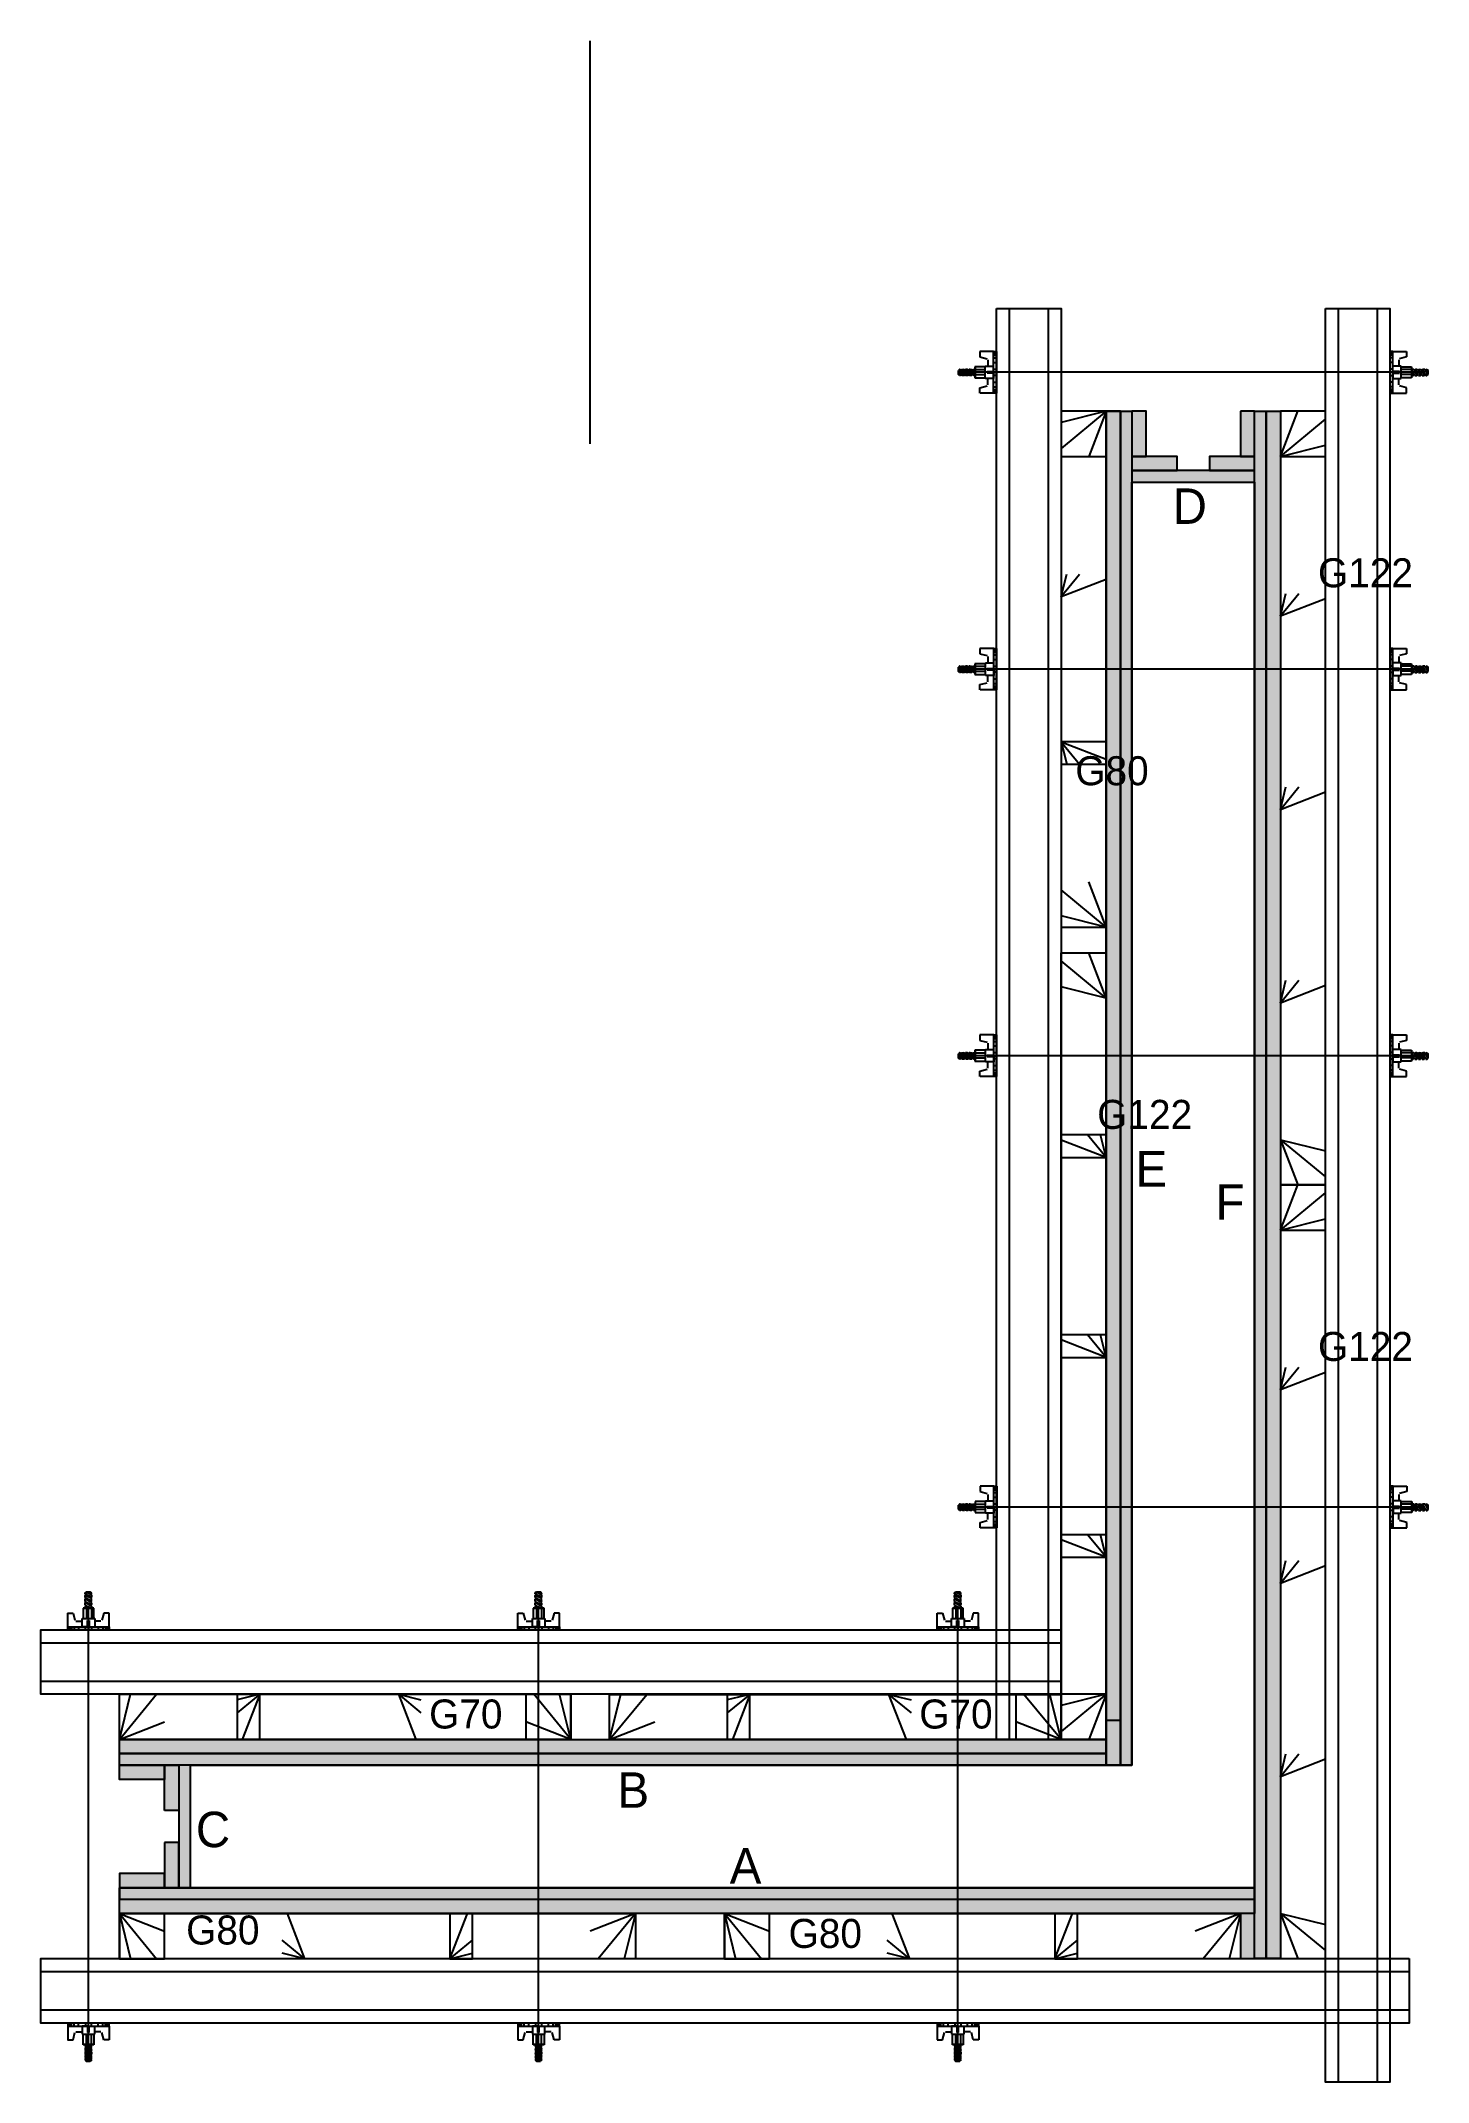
# Model space of a CAD drawing. Header units: metres. Extents: x 4937 to 9589, y 4147 to 4819.
# Drawn here: x 4937 to 5367, y 4185 to 4819 of the extents above; entities that cross this region are included whole.
import ezdxf

# ---------------------------------------------------------------- set-up
doc = ezdxf.new("R2010")
doc.units = ezdxf.units.M
for name, color, linetype in [('CHAPA', 7, 'Continuous'), ('CONCRETO', 7, 'Continuous'), ('Hachura', 7, 'Continuous'), ('Madeira', 7, 'Continuous'), ('Perfil Metálico', 7, 'Continuous'), ('SARRAFO', 7, 'Continuous'), ('TEXTO_GERAL', 7, 'Continuous')]:
    doc.layers.add(name, color=color, linetype=linetype)

msp = doc.modelspace()

# ---------------------------------------------------------------- texts
at = {"layer": 'TEXTO_GERAL', "color": 7, "lineweight": 25}
for s, height, p in [('D', 11, (5287.6, 4668.67)), ('G122', 9, (5332.67, 4649)), ('G80', 9, (5257.42, 4587.59)), ('G122', 9, (5264.2, 4480.99)), ('E', 11, (5276.09, 4463.12)), ('F', 11, (5300.9, 4452.82)), ('G122', 9, (5332.67, 4409)), ('G70', 9, (5057.03, 4294.99)), ('G70', 9, (5209.02, 4294.98)), ('B', 11, (5115.45, 4270.39)), ('C', 11, (4984.7, 4258.18)), ('A', 11, (5150.25, 4246.88)), ('G80', 9, (4981.69, 4227.98)), ('G80', 9, (5168.51, 4226.92))]:
    msp.add_text(s, height=height, dxfattribs=at).set_placement(p)

# ---------------------------------------------------------------- hatches: boundary and pattern name
at = {"layer": 'Hachura'}
h = msp.add_hatch(color=7, dxfattribs=at)
h.dxf.hatch_style = 1
h.paths.add_polyline_path([(5266.99, 4703.6), (5271.39, 4703.6), (5271.39, 4703.6), (5271.39, 4283.6), (5271.39, 4283.6), (5266.99, 4283.6), (5266.99, 4283.6), (5266.99, 4703.6)])
h = msp.add_hatch(color=7, dxfattribs=at)
h.dxf.hatch_style = 1
h.paths.add_polyline_path([(5271.39, 4703.6), (5274.99, 4703.6), (5274.99, 4703.6), (5274.99, 4283.6), (5274.99, 4283.6), (5271.39, 4283.6), (5271.39, 4283.6), (5271.39, 4703.6)])
h = msp.add_hatch(color=7, dxfattribs=at)
h.dxf.hatch_style = 1
h.paths.add_polyline_path([(5279.39, 4689.6), (5274.99, 4689.6), (5274.99, 4689.6), (5274.99, 4703.6), (5274.99, 4703.6), (5279.39, 4703.6), (5279.39, 4703.6), (5279.39, 4689.6)])
h = msp.add_hatch(color=7, dxfattribs=at)
h.dxf.hatch_style = 1
h.paths.add_polyline_path([(5312.99, 4689.6), (5308.59, 4689.6), (5308.59, 4689.6), (5308.59, 4703.6), (5308.59, 4703.6), (5312.99, 4703.6), (5312.99, 4703.6), (5312.99, 4689.6)])
h = msp.add_hatch(color=7, dxfattribs=at)
h.dxf.hatch_style = 1
h.paths.add_polyline_path([(5316.59, 4223.6), (5312.99, 4223.6), (5312.99, 4223.6), (5312.99, 4703.6), (5312.99, 4703.6), (5316.59, 4703.6), (5316.59, 4703.6), (5316.59, 4223.6)])
h = msp.add_hatch(color=7, dxfattribs=at)
h.dxf.hatch_style = 1
h.paths.add_polyline_path([(5316.59, 4703.6), (5320.99, 4703.6), (5320.99, 4703.6), (5320.99, 4223.6), (5320.99, 4223.6), (5316.59, 4223.6), (5316.59, 4223.6), (5316.59, 4703.6)])
h = msp.add_hatch(color=7, dxfattribs=at)
h.dxf.hatch_style = 1
h.paths.add_polyline_path([(5288.99, 4689.6), (5288.99, 4685.2), (5288.99, 4685.2), (5274.99, 4685.2), (5274.99, 4685.2), (5274.99, 4689.6), (5274.99, 4689.6), (5288.99, 4689.6)])
h = msp.add_hatch(color=7, dxfattribs=at)
h.dxf.hatch_style = 1
h.paths.add_polyline_path([(5312.99, 4689.6), (5312.99, 4685.2), (5312.99, 4685.2), (5298.99, 4685.2), (5298.99, 4685.2), (5298.99, 4689.6), (5298.99, 4689.6), (5312.99, 4689.6)])
h = msp.add_hatch(color=7, dxfattribs=at)
h.dxf.hatch_style = 1
h.paths.add_polyline_path([(5312.99, 4681.6), (5312.99, 4685.2), (5312.99, 4685.2), (5274.99, 4685.2), (5274.99, 4685.2), (5274.99, 4681.6), (5274.99, 4681.6), (5312.99, 4681.6)])
h = msp.add_hatch(color=7, dxfattribs=at)
h.dxf.hatch_style = 1
h.paths.add_polyline_path([(5266.99, 4287.2), (5266.99, 4291.6), (5266.99, 4291.6), (4960.99, 4291.6), (4960.99, 4291.6), (4960.99, 4287.2), (4960.99, 4287.2), (5266.99, 4287.2)])
h = msp.add_hatch(color=7, dxfattribs=at)
h.dxf.hatch_style = 1
h.paths.add_polyline_path([(5266.99, 4283.6), (4960.99, 4283.6), (4960.99, 4283.6), (4960.99, 4287.2), (4960.99, 4287.2), (5266.99, 4287.2), (5266.99, 4287.2), (5266.99, 4283.6)])
h = msp.add_hatch(color=7, dxfattribs=at)
h.dxf.hatch_style = 1
h.paths.add_polyline_path([(4974.99, 4279.2), (4974.99, 4283.6), (4974.99, 4283.6), (4960.99, 4283.6), (4960.99, 4283.6), (4960.99, 4279.2), (4960.99, 4279.2), (4974.99, 4279.2)])
h = msp.add_hatch(color=7, dxfattribs=at)
h.dxf.hatch_style = 1
h.paths.add_polyline_path([(4979.39, 4283.6), (4974.99, 4283.6), (4974.99, 4283.6), (4974.99, 4269.6), (4974.99, 4269.6), (4979.39, 4269.6), (4979.39, 4269.6), (4979.39, 4283.6)])
h = msp.add_hatch(color=7, dxfattribs=at)
h.dxf.hatch_style = 1
h.paths.add_polyline_path([(4979.39, 4245.6), (4982.99, 4245.6), (4982.99, 4245.6), (4982.99, 4283.6), (4982.99, 4283.6), (4979.39, 4283.6), (4979.39, 4283.6), (4979.39, 4245.6)])
h = msp.add_hatch(color=7, dxfattribs=at)
h.dxf.hatch_style = 1
h.paths.add_polyline_path([(4979.39, 4245.6), (4974.99, 4245.6), (4974.99, 4245.6), (4974.99, 4259.6), (4974.99, 4259.6), (4979.39, 4259.6), (4979.39, 4259.6), (4979.39, 4245.6)])
h = msp.add_hatch(color=7, dxfattribs=at)
h.dxf.hatch_style = 1
h.paths.add_polyline_path([(4974.99, 4250), (4974.99, 4245.6), (4974.99, 4245.6), (4960.99, 4245.6), (4960.99, 4245.6), (4960.99, 4250), (4960.99, 4250), (4974.99, 4250)])
h = msp.add_hatch(color=7, dxfattribs=at)
h.dxf.hatch_style = 1
h.paths.add_polyline_path([(5312.99, 4245.6), (4960.99, 4245.6), (4960.99, 4245.6), (4960.99, 4242), (4960.99, 4242), (5312.99, 4242), (5312.99, 4242), (5312.99, 4245.6)])
h = msp.add_hatch(color=7, dxfattribs=at)
h.dxf.hatch_style = 1
h.paths.add_polyline_path([(5312.99, 4242), (5312.99, 4237.6), (5312.99, 4237.6), (4960.99, 4237.6), (4960.99, 4237.6), (4960.99, 4242), (4960.99, 4242), (5312.99, 4242)])
h = msp.add_hatch(color=7, dxfattribs=at)
h.dxf.hatch_style = 1
h.paths.add_polyline_path([(5312.99, 4223.6), (5308.59, 4223.6), (5308.59, 4223.6), (5308.59, 4237.6), (5308.59, 4237.6), (5312.99, 4237.6), (5312.99, 4237.6), (5312.99, 4223.6)])

# ---------------------------------------------------------------- linework, layer by layer
at = {"layer": 'CHAPA', "color": 7, "lineweight": 25}
for p, q in [((5312.99, 4245.6), (5312.99, 4237.6)), ((5312.99, 4237.6), (5309.22, 4237.6))]:
    msp.add_line(p, q, dxfattribs=at)
for points in [[(5274.99, 4703.6), (5274.99, 4283.6), (5271.39, 4283.6), (5271.39, 4703.6)], [(5316.59, 4223.6), (5312.99, 4223.6), (5312.99, 4703.6), (5316.59, 4703.6)], [(5312.99, 4681.6), (5312.99, 4685.2), (5274.99, 4685.2), (5274.99, 4681.6)], [(5266.99, 4283.6), (4960.99, 4283.6), (4960.99, 4287.2), (5266.99, 4287.2)], [(4979.39, 4245.6), (4982.99, 4245.6), (4982.99, 4283.6), (4979.39, 4283.6)], [(5312.99, 4245.6), (4960.99, 4245.6), (4960.99, 4242), (5312.99, 4242)]]:
    msp.add_lwpolyline(points, close=True, dxfattribs=at)
at = {"layer": 'CONCRETO', "color": 7, "lineweight": 25}
msp.add_lwpolyline([(4982.99, 4245.6), (4982.99, 4283.6), (5274.99, 4283.6), (5274.99, 4681.6), (5312.99, 4681.6), (5312.99, 4245.6)], close=True, dxfattribs=at)
at = {"layer": 'Defpoints', "color": 7, "lineweight": 25}
msp.add_line((5106.94, 4693.51), (5106.94, 4818.51), dxfattribs=at)
at = {"layer": 'Hachura', "color": 7, "lineweight": 25}
for p, q in [((5232.09, 4722.13), (5227.84, 4722.13)), ((5227.84, 4722.13), (5227.84, 4720.46)), ((5227.84, 4720.46), (5230.05, 4719.87)), ((5229.51, 4713.75), (5229.51, 4717.62)), ((5229.51, 4717.62), (5232.09, 4717.62)), ((5229.51, 4717.62), (5229.51, 4717.36)), ((5229.51, 4717.62), (5229.51, 4717.36)), ((5230.29, 4719.56), (5230.29, 4717.61)), ((5232.07, 4722), (5233, 4722)), ((5232.07, 4721.79), (5233, 4721.79)), ((5232.07, 4721.45), (5233, 4721.45)), ((5232.07, 4720.98), (5233, 4720.98)), ((5232.07, 4720.14), (5233, 4720.14)), ((5232.07, 4718.71), (5232.99, 4718.71)), ((5232.09, 4709.23), (5232.09, 4722.13)), ((5232.09, 4722.13), (5232.99, 4722.13)), ((5232.99, 4722.13), (5232.99, 4709.24)), ((5232.99, 4721.18), (5232.99, 4713.37)), ((5354.99, 4722.13), (5354.99, 4709.24)), ((5355.9, 4722.13), (5354.99, 4722.13)), ((5355.92, 4722), (5354.99, 4722)), ((5355.92, 4721.78), (5354.99, 4721.78)), ((5355.92, 4721.45), (5354.99, 4721.45)), ((5354.99, 4721.18), (5354.99, 4713.36)), ((5355.92, 4720.98), (5354.99, 4720.98)), ((5355.92, 4720.14), (5354.99, 4720.14)), ((5355.92, 4718.71), (5354.99, 4718.71)), ((5355.9, 4709.23), (5355.9, 4722.13)), ((5355.9, 4722.13), (5360.15, 4722.13)), ((5358.48, 4717.62), (5355.9, 4717.62)), ((5357.7, 4719.56), (5357.7, 4717.61)), ((5360.15, 4720.46), (5357.94, 4719.87)), ((5358.48, 4713.75), (5358.48, 4717.62)), ((5358.48, 4717.62), (5358.48, 4717.36)), ((5358.48, 4717.62), (5358.48, 4717.36)), ((5360.15, 4722.13), (5360.15, 4720.46)), ((5221.52, 4716.58), (5221.19, 4716.26)), ((5221.19, 4714.97), (5221.19, 4716.26)), ((5221.52, 4714.65), (5221.19, 4714.97)), ((5221.52, 4716.07), (5221.85, 4716.74)), ((5222.08, 4716.69), (5221.52, 4715.55)), ((5221.52, 4716.33), (5221.64, 4716.59)), ((5221.64, 4716.59), (5221.52, 4716.59)), ((5222.16, 4716.59), (5221.52, 4715.3)), ((5221.52, 4716.58), (5221.52, 4714.65)), ((5221.84, 4714.65), (5221.52, 4714.65)), ((5221.52, 4714.65), (5221.52, 4714.65)), ((5221.84, 4714.65), (5222.8, 4716.59)), ((5221.84, 4714.65), (5222.8, 4716.59)), ((5221.93, 4714.58), (5223.01, 4716.74)), ((5222.16, 4716.59), (5222.8, 4716.59)), ((5223.24, 4716.69), (5222.17, 4714.55)), ((5223.32, 4716.59), (5222.35, 4714.65)), ((5223, 4714.65), (5222.35, 4714.65)), ((5223, 4714.65), (5223.97, 4716.59)), ((5223.09, 4714.58), (5224.17, 4716.74)), ((5223.97, 4716.59), (5223.32, 4716.59)), ((5224.4, 4716.69), (5223.33, 4714.55)), ((5224.48, 4716.59), (5223.51, 4714.65)), ((5224.16, 4714.65), (5223.51, 4714.65)), ((5223.73, 4714.65), (5223.51, 4714.65)), ((5224.16, 4714.65), (5225.13, 4716.59)), ((5224.25, 4714.58), (5225.33, 4716.74)), ((5224.69, 4716.59), (5224.48, 4716.59)), ((5225.56, 4716.69), (5224.49, 4714.55)), ((5225.64, 4716.59), (5224.68, 4714.65)), ((5225.32, 4714.65), (5224.68, 4714.65)), ((5224.69, 4716.59), (5225.13, 4716.59)), ((5225.32, 4714.65), (5226.29, 4716.59)), ((5225.64, 4716.59), (5226.29, 4716.59)), ((5226.29, 4715.81), (5225.65, 4714.55)), ((5226.29, 4715.55), (5225.84, 4714.65)), ((5226.29, 4714.65), (5225.84, 4714.65)), ((5365.79, 4715.68), (5225.99, 4715.68)), ((5226.29, 4717.36), (5226.29, 4714.01)), ((5229.51, 4717.36), (5226.29, 4717.36)), ((5226.29, 4716.59), (5229.51, 4716.59)), ((5226.29, 4715.04), (5229.51, 4715.04)), ((5226.29, 4714.01), (5229.51, 4714.01)), ((5226.36, 4717.36), (5226.36, 4714.01)), ((5227.84, 4710.91), (5230.05, 4711.49)), ((5232.09, 4713.75), (5229.51, 4713.75)), ((5230.09, 4715.89), (5232.09, 4715.89)), ((5232.09, 4715.37), (5230.09, 4715.37)), ((5230.29, 4711.8), (5230.29, 4713.75)), ((5232.07, 4712.64), (5233, 4712.64)), ((5232.09, 4715.68), (5232.09, 4713.75)), ((5232.09, 4715.68), (5232.99, 4715.68)), ((5232.09, 4714.39), (5232.09, 4715.04)), ((5232.09, 4709.23), (5232.09, 4714.39)), ((5232.41, 4714.72), (5232.2, 4714.72)), ((5232.22, 4716.66), (5232.65, 4716.66)), ((5232.84, 4714.72), (5232.41, 4714.72)), ((5355.9, 4715.68), (5354.99, 4715.68)), ((5355.92, 4712.64), (5354.99, 4712.64)), ((5355.14, 4714.72), (5355.58, 4714.72)), ((5355.77, 4716.66), (5355.34, 4716.66)), ((5355.58, 4714.72), (5355.79, 4714.72)), ((5357.9, 4715.89), (5355.9, 4715.89)), ((5355.9, 4715.68), (5355.9, 4713.75)), ((5355.9, 4715.37), (5357.9, 4715.37)), ((5355.9, 4714.39), (5355.9, 4715.04)), ((5355.9, 4709.23), (5355.9, 4714.39)), ((5355.9, 4713.75), (5358.48, 4713.75)), ((5357.7, 4711.8), (5357.7, 4713.75)), ((5360.15, 4710.91), (5357.94, 4711.49)), ((5358.48, 4717.36), (5361.7, 4717.36)), ((5361.7, 4716.59), (5358.48, 4716.59)), ((5361.7, 4715.04), (5358.48, 4715.04)), ((5361.7, 4714.01), (5358.48, 4714.01)), ((5361.63, 4717.36), (5361.63, 4714.01)), ((5361.7, 4717.36), (5361.7, 4714.01)), ((5362.35, 4716.59), (5361.7, 4716.59)), ((5362.67, 4714.65), (5361.7, 4716.59)), ((5361.7, 4715.81), (5362.34, 4714.55)), ((5361.7, 4715.55), (5362.15, 4714.65)), ((5361.7, 4714.65), (5362.15, 4714.65)), ((5362.35, 4716.59), (5363.31, 4714.65)), ((5362.43, 4716.69), (5363.5, 4714.55)), ((5363.74, 4714.58), (5362.65, 4716.74)), ((5362.67, 4714.65), (5363.31, 4714.65)), ((5363.3, 4716.59), (5362.86, 4716.59)), ((5363.83, 4714.65), (5362.86, 4716.59)), ((5363.3, 4716.59), (5363.51, 4716.59)), ((5363.51, 4716.59), (5364.47, 4714.65)), ((5363.59, 4716.69), (5364.66, 4714.55)), ((5364.9, 4714.58), (5363.82, 4716.74)), ((5363.83, 4714.65), (5364.47, 4714.65)), ((5364.02, 4716.59), (5364.67, 4716.59)), ((5364.99, 4714.65), (5364.02, 4716.59)), ((5364.26, 4714.65), (5364.47, 4714.65)), ((5364.67, 4716.59), (5365.64, 4714.65)), ((5364.75, 4716.69), (5365.82, 4714.55)), ((5366.06, 4714.58), (5364.98, 4716.74)), ((5364.99, 4714.65), (5365.64, 4714.65)), ((5366.15, 4714.65), (5365.18, 4716.59)), ((5365.83, 4716.59), (5365.18, 4716.59)), ((5366.15, 4714.65), (5365.18, 4716.59)), ((5365.83, 4716.59), (5366.47, 4715.3)), ((5365.91, 4716.69), (5366.47, 4715.55)), ((5366.47, 4716.07), (5366.14, 4716.74)), ((5366.15, 4714.65), (5366.47, 4714.65)), ((5366.47, 4716.33), (5366.35, 4716.59)), ((5366.35, 4716.59), (5366.47, 4716.59)), ((5366.47, 4716.58), (5366.79, 4716.26)), ((5366.47, 4716.58), (5366.47, 4714.65)), ((5366.47, 4714.65), (5366.79, 4714.97)), ((5366.47, 4714.65), (5366.47, 4714.65)), ((5366.79, 4714.97), (5366.79, 4716.26)), ((5227.84, 4709.23), (5227.84, 4710.91)), ((5232.99, 4709.24), (5227.86, 4709.24)), ((5232.07, 4711.23), (5233, 4711.23)), ((5232.07, 4710.39), (5233, 4710.39)), ((5232.07, 4709.92), (5233, 4709.92)), ((5232.07, 4709.59), (5233, 4709.59)), ((5232.07, 4709.38), (5233, 4709.38)), ((5355.92, 4711.23), (5354.99, 4711.23)), ((5355.92, 4710.39), (5354.99, 4710.39)), ((5355.92, 4709.92), (5354.99, 4709.92)), ((5355.92, 4709.59), (5354.99, 4709.59)), ((5355.92, 4709.37), (5354.99, 4709.37)), ((5354.99, 4709.24), (5360.13, 4709.24)), ((5360.15, 4709.23), (5360.15, 4710.91)), ((5232.1, 4630.05), (5227.84, 4630.05)), ((5227.84, 4630.05), (5227.84, 4628.37)), ((5232.08, 4629.91), (5233.01, 4629.91)), ((5232.08, 4629.7), (5233.01, 4629.7)), ((5232.08, 4629.36), (5233.01, 4629.36)), ((5232.1, 4617.15), (5232.1, 4630.05)), ((5232.1, 4630.05), (5233, 4630.05)), ((5233, 4630.05), (5233, 4617.15)), ((5233, 4629.09), (5233, 4621.28)), ((5355, 4630.05), (5355, 4617.15)), ((5355.91, 4630.05), (5355, 4630.05)), ((5355.92, 4629.91), (5355, 4629.91)), ((5355.92, 4629.7), (5355, 4629.7)), ((5355.92, 4629.36), (5355, 4629.36)), ((5355, 4629.09), (5355, 4621.28)), ((5355.91, 4617.15), (5355.91, 4630.05)), ((5355.91, 4630.05), (5360.16, 4630.05)), ((5360.16, 4630.05), (5360.16, 4628.37)), ((5221.53, 4624.5), (5221.2, 4624.18)), ((5221.2, 4622.89), (5221.2, 4624.18)), ((5221.53, 4622.56), (5221.2, 4622.89)), ((5221.52, 4623.99), (5221.86, 4624.66)), ((5222.09, 4624.6), (5221.52, 4623.47)), ((5221.52, 4624.24), (5221.65, 4624.5)), ((5221.65, 4624.5), (5221.52, 4624.5)), ((5222.17, 4624.5), (5221.52, 4623.21)), ((5221.53, 4624.5), (5221.53, 4622.56)), ((5221.85, 4622.57), (5222.81, 4624.5)), ((5221.85, 4622.57), (5222.81, 4624.5)), ((5221.94, 4622.49), (5223.02, 4624.66)), ((5222.17, 4624.5), (5222.81, 4624.5)), ((5223.25, 4624.6), (5222.18, 4622.46)), ((5223.33, 4624.5), (5222.36, 4622.57)), ((5223.01, 4622.57), (5223.97, 4624.5)), ((5223.1, 4622.49), (5224.18, 4624.66)), ((5223.97, 4624.5), (5223.33, 4624.5)), ((5224.41, 4624.6), (5223.34, 4622.46)), ((5224.49, 4624.5), (5223.52, 4622.57)), ((5224.17, 4622.57), (5225.14, 4624.5)), ((5224.26, 4622.49), (5225.34, 4624.66)), ((5224.7, 4624.5), (5224.49, 4624.5)), ((5225.57, 4624.6), (5224.5, 4622.46)), ((5225.65, 4624.5), (5224.68, 4622.57)), ((5224.7, 4624.5), (5225.14, 4624.5)), ((5225.33, 4622.57), (5226.3, 4624.5)), ((5225.65, 4624.5), (5226.3, 4624.5)), ((5226.3, 4623.73), (5225.66, 4622.46)), ((5226.3, 4623.47), (5225.84, 4622.57)), ((5365.8, 4623.59), (5226, 4623.58)), ((5226.3, 4625.27), (5226.3, 4621.92)), ((5229.52, 4625.27), (5226.3, 4625.27)), ((5226.3, 4624.5), (5229.52, 4624.5)), ((5226.3, 4622.95), (5229.52, 4622.95)), ((5226.36, 4625.27), (5226.36, 4621.92)), ((5227.84, 4628.37), (5230.05, 4627.79)), ((5229.52, 4621.66), (5229.52, 4625.53)), ((5229.52, 4625.53), (5232.1, 4625.53)), ((5229.52, 4625.53), (5229.52, 4625.27)), ((5229.52, 4625.53), (5229.52, 4625.27)), ((5230.1, 4623.8), (5232.1, 4623.8)), ((5232.1, 4623.29), (5230.1, 4623.29)), ((5230.29, 4627.48), (5230.29, 4625.53)), ((5232.08, 4628.9), (5233.01, 4628.9)), ((5232.08, 4628.06), (5233.01, 4628.06)), ((5232.08, 4626.62), (5233, 4626.62)), ((5232.1, 4623.6), (5232.1, 4621.66)), ((5232.1, 4623.59), (5233, 4623.59)), ((5232.1, 4622.31), (5232.1, 4622.95)), ((5232.42, 4622.64), (5232.21, 4622.64)), ((5232.23, 4624.57), (5232.66, 4624.57)), ((5232.85, 4622.64), (5232.42, 4622.64)), ((5355.92, 4628.9), (5355, 4628.9)), ((5355.92, 4628.06), (5355, 4628.06)), ((5355.92, 4626.62), (5355, 4626.62)), ((5355.91, 4623.59), (5355, 4623.59)), ((5355.15, 4622.64), (5355.59, 4622.64)), ((5355.78, 4624.57), (5355.35, 4624.57)), ((5355.59, 4622.64), (5355.8, 4622.64)), ((5358.49, 4625.53), (5355.91, 4625.53)), ((5357.91, 4623.8), (5355.91, 4623.8)), ((5355.91, 4623.6), (5355.91, 4621.66)), ((5355.91, 4623.29), (5357.91, 4623.29)), ((5355.91, 4622.31), (5355.91, 4622.95)), ((5357.71, 4627.48), (5357.71, 4625.53)), ((5360.16, 4628.37), (5357.95, 4627.79)), ((5358.49, 4621.66), (5358.49, 4625.53)), ((5358.49, 4625.53), (5358.49, 4625.27)), ((5358.49, 4625.53), (5358.49, 4625.27)), ((5358.49, 4625.27), (5361.71, 4625.27)), ((5361.71, 4624.5), (5358.49, 4624.5)), ((5361.71, 4622.95), (5358.49, 4622.95)), ((5361.64, 4625.27), (5361.64, 4621.92)), ((5361.71, 4625.27), (5361.71, 4621.92)), ((5362.36, 4624.5), (5361.71, 4624.5)), ((5362.68, 4622.57), (5361.71, 4624.5)), ((5361.71, 4623.73), (5362.34, 4622.46)), ((5361.71, 4623.47), (5362.16, 4622.57)), ((5362.36, 4624.5), (5363.32, 4622.57)), ((5362.43, 4624.6), (5363.5, 4622.46)), ((5363.75, 4622.49), (5362.66, 4624.66)), ((5363.3, 4624.5), (5362.87, 4624.5)), ((5363.84, 4622.57), (5362.87, 4624.5)), ((5363.3, 4624.5), (5363.52, 4624.5)), ((5363.52, 4624.5), (5364.48, 4622.57)), ((5363.6, 4624.6), (5364.67, 4622.46)), ((5364.91, 4622.49), (5363.82, 4624.66)), ((5364.03, 4624.5), (5364.68, 4624.5)), ((5365, 4622.57), (5364.03, 4624.5)), ((5364.68, 4624.5), (5365.64, 4622.57)), ((5364.76, 4624.6), (5365.83, 4622.46)), ((5366.07, 4622.49), (5364.98, 4624.66)), ((5366.16, 4622.57), (5365.19, 4624.5)), ((5365.84, 4624.5), (5365.19, 4624.5)), ((5366.16, 4622.57), (5365.19, 4624.5)), ((5365.84, 4624.5), (5366.48, 4623.21)), ((5365.92, 4624.6), (5366.48, 4623.47)), ((5366.48, 4623.98), (5366.15, 4624.66)), ((5366.48, 4624.24), (5366.35, 4624.5)), ((5366.35, 4624.5), (5366.48, 4624.5)), ((5366.48, 4624.5), (5366.8, 4624.18)), ((5366.48, 4624.5), (5366.48, 4622.56)), ((5366.48, 4622.56), (5366.8, 4622.89)), ((5366.8, 4622.89), (5366.8, 4624.18)), ((5221.85, 4622.57), (5221.52, 4622.57)), ((5221.53, 4622.56), (5221.53, 4622.56)), ((5223.01, 4622.57), (5222.36, 4622.57)), ((5224.17, 4622.57), (5223.52, 4622.57)), ((5223.73, 4622.57), (5223.52, 4622.57)), ((5225.33, 4622.57), (5224.68, 4622.57)), ((5226.3, 4622.57), (5225.84, 4622.57)), ((5226.3, 4621.92), (5229.52, 4621.92)), ((5227.84, 4618.83), (5230.05, 4619.41)), ((5227.84, 4617.15), (5227.84, 4618.83)), ((5233, 4617.15), (5227.87, 4617.15)), ((5232.1, 4621.66), (5229.52, 4621.66)), ((5230.29, 4619.72), (5230.29, 4621.66)), ((5232.08, 4620.56), (5233.01, 4620.56)), ((5232.08, 4619.14), (5233.01, 4619.14)), ((5232.08, 4618.3), (5233.01, 4618.3)), ((5232.08, 4617.84), (5233.01, 4617.84)), ((5232.08, 4617.5), (5233.01, 4617.5)), ((5232.08, 4617.29), (5233.01, 4617.29)), ((5232.1, 4617.15), (5232.1, 4622.31)), ((5355.92, 4620.56), (5355, 4620.56)), ((5355.92, 4619.14), (5355, 4619.14)), ((5355.92, 4618.3), (5355, 4618.3)), ((5355.92, 4617.84), (5355, 4617.84)), ((5355.92, 4617.5), (5355, 4617.5)), ((5355.92, 4617.29), (5355, 4617.29)), ((5355, 4617.15), (5360.14, 4617.15)), ((5355.91, 4617.15), (5355.91, 4622.31)), ((5355.91, 4621.66), (5358.49, 4621.66)), ((5357.71, 4619.72), (5357.71, 4621.66)), ((5360.16, 4618.82), (5357.95, 4619.41)), ((5361.71, 4621.92), (5358.49, 4621.92)), ((5360.16, 4617.15), (5360.16, 4618.82)), ((5361.71, 4622.57), (5362.16, 4622.57)), ((5362.68, 4622.57), (5363.32, 4622.57)), ((5363.84, 4622.57), (5364.48, 4622.57)), ((5364.27, 4622.57), (5364.48, 4622.57)), ((5365, 4622.57), (5365.64, 4622.57)), ((5366.16, 4622.57), (5366.48, 4622.57)), ((5366.48, 4622.56), (5366.48, 4622.56)), ((5232.1, 4510.14), (5227.84, 4510.14)), ((5227.84, 4510.14), (5227.84, 4508.46)), ((5232.08, 4510), (5233.01, 4510)), ((5232.08, 4509.79), (5233.01, 4509.79)), ((5232.08, 4509.45), (5233.01, 4509.45)), ((5232.08, 4508.99), (5233.01, 4508.99)), ((5232.1, 4497.24), (5232.1, 4510.14)), ((5232.1, 4510.14), (5233, 4510.14)), ((5233, 4510.14), (5233, 4497.24)), ((5233, 4509.19), (5233, 4501.37)), ((5355, 4510.14), (5355, 4497.24)), ((5355.91, 4510.14), (5355, 4510.14)), ((5355.92, 4510), (5355, 4510)), ((5355.92, 4509.79), (5355, 4509.79)), ((5355.92, 4509.45), (5355, 4509.45)), ((5355, 4509.19), (5355, 4501.37)), ((5355.92, 4508.99), (5355, 4508.99)), ((5355.91, 4497.24), (5355.91, 4510.14)), ((5355.91, 4510.14), (5360.16, 4510.14)), ((5360.16, 4510.14), (5360.16, 4508.46)), ((5221.53, 4504.59), (5221.2, 4504.27)), ((5221.2, 4502.98), (5221.2, 4504.27)), ((5221.53, 4502.66), (5221.2, 4502.98)), ((5221.52, 4504.08), (5221.86, 4504.75)), ((5222.09, 4504.69), (5221.52, 4503.56)), ((5221.52, 4504.34), (5221.65, 4504.59)), ((5221.65, 4504.59), (5221.52, 4504.59)), ((5222.17, 4504.59), (5221.52, 4503.3)), ((5221.85, 4502.66), (5221.52, 4502.66)), ((5221.53, 4504.59), (5221.53, 4502.66)), ((5221.53, 4502.66), (5221.53, 4502.66)), ((5221.85, 4502.66), (5222.81, 4504.59)), ((5221.85, 4502.66), (5222.81, 4504.59)), ((5221.94, 4502.59), (5223.02, 4504.75)), ((5222.17, 4504.59), (5222.81, 4504.59)), ((5223.25, 4504.69), (5222.18, 4502.55)), ((5223.33, 4504.59), (5222.36, 4502.66)), ((5223.01, 4502.66), (5222.36, 4502.66)), ((5223.01, 4502.66), (5223.97, 4504.59)), ((5223.1, 4502.59), (5224.18, 4504.75)), ((5223.97, 4504.59), (5223.33, 4504.59)), ((5224.41, 4504.69), (5223.34, 4502.55)), ((5224.49, 4504.59), (5223.52, 4502.66)), ((5224.17, 4502.66), (5223.52, 4502.66)), ((5223.73, 4502.66), (5223.52, 4502.66)), ((5224.17, 4502.66), (5225.14, 4504.59)), ((5224.26, 4502.59), (5225.34, 4504.75)), ((5224.7, 4504.59), (5224.49, 4504.59)), ((5225.57, 4504.69), (5224.5, 4502.55)), ((5225.65, 4504.59), (5224.68, 4502.66)), ((5225.33, 4502.66), (5224.68, 4502.66)), ((5224.7, 4504.59), (5225.14, 4504.59)), ((5225.33, 4502.66), (5226.3, 4504.59)), ((5225.65, 4504.59), (5226.3, 4504.59)), ((5226.3, 4503.82), (5225.66, 4502.55)), ((5226.3, 4503.56), (5225.84, 4502.66)), ((5226.3, 4502.66), (5225.84, 4502.66)), ((5365.81, 4503.68), (5226.01, 4503.68)), ((5226.3, 4505.37), (5226.3, 4502.01)), ((5229.52, 4505.37), (5226.3, 4505.37)), ((5226.3, 4504.59), (5229.52, 4504.59)), ((5226.3, 4503.05), (5229.52, 4503.05)), ((5226.36, 4505.37), (5226.36, 4502.01)), ((5227.84, 4508.46), (5230.05, 4507.88)), ((5229.52, 4501.76), (5229.52, 4505.63)), ((5229.52, 4505.63), (5232.1, 4505.63)), ((5229.52, 4505.63), (5229.52, 4505.37)), ((5229.52, 4505.63), (5229.52, 4505.37)), ((5230.1, 4503.89), (5232.1, 4503.89)), ((5232.1, 4503.38), (5230.1, 4503.38)), ((5230.29, 4507.57), (5230.29, 4505.62)), ((5232.08, 4508.15), (5233.01, 4508.15)), ((5232.08, 4506.72), (5233, 4506.72)), ((5232.1, 4503.69), (5232.1, 4501.76)), ((5232.1, 4503.68), (5233, 4503.68)), ((5232.1, 4502.4), (5232.1, 4503.05)), ((5232.1, 4497.24), (5232.1, 4502.4)), ((5232.42, 4502.73), (5232.21, 4502.73)), ((5232.23, 4504.67), (5232.66, 4504.67)), ((5232.85, 4502.73), (5232.42, 4502.73)), ((5355.92, 4508.15), (5355, 4508.15)), ((5355.92, 4506.72), (5355, 4506.72)), ((5355.91, 4503.68), (5355, 4503.68)), ((5355.15, 4502.73), (5355.59, 4502.73)), ((5355.78, 4504.66), (5355.35, 4504.66)), ((5355.59, 4502.73), (5355.8, 4502.73)), ((5358.49, 4505.62), (5355.91, 4505.62)), ((5357.91, 4503.89), (5355.91, 4503.89)), ((5355.91, 4503.69), (5355.91, 4501.75)), ((5355.91, 4503.38), (5357.91, 4503.38)), ((5355.91, 4502.4), (5355.91, 4503.04)), ((5355.91, 4497.24), (5355.91, 4502.4)), ((5357.71, 4507.57), (5357.71, 4505.62)), ((5360.16, 4508.46), (5357.95, 4507.88)), ((5358.49, 4501.75), (5358.49, 4505.62)), ((5358.49, 4505.62), (5358.49, 4505.37)), ((5358.49, 4505.62), (5358.49, 4505.37)), ((5358.49, 4505.37), (5361.71, 4505.37)), ((5361.71, 4504.59), (5358.49, 4504.59)), ((5361.71, 4503.04), (5358.49, 4503.04)), ((5361.64, 4505.37), (5361.64, 4502.01)), ((5361.71, 4505.37), (5361.71, 4502.01)), ((5362.36, 4504.59), (5361.71, 4504.59)), ((5362.68, 4502.66), (5361.71, 4504.59)), ((5361.71, 4503.82), (5362.34, 4502.55)), ((5361.71, 4503.56), (5362.16, 4502.66)), ((5361.71, 4502.66), (5362.16, 4502.66)), ((5362.36, 4504.59), (5363.32, 4502.66)), ((5362.43, 4504.69), (5363.5, 4502.55)), ((5363.75, 4502.59), (5362.66, 4504.75)), ((5362.68, 4502.66), (5363.32, 4502.66)), ((5363.3, 4504.59), (5362.87, 4504.59)), ((5363.84, 4502.66), (5362.87, 4504.59)), ((5363.3, 4504.59), (5363.52, 4504.59)), ((5363.52, 4504.59), (5364.48, 4502.66)), ((5363.6, 4504.69), (5364.67, 4502.55)), ((5364.91, 4502.59), (5363.82, 4504.75)), ((5363.84, 4502.66), (5364.48, 4502.66)), ((5364.03, 4504.59), (5364.68, 4504.59)), ((5365, 4502.66), (5364.03, 4504.59)), ((5364.27, 4502.66), (5364.48, 4502.66)), ((5364.68, 4504.59), (5365.64, 4502.66)), ((5364.76, 4504.69), (5365.83, 4502.55)), ((5366.07, 4502.59), (5364.98, 4504.75)), ((5365, 4502.66), (5365.64, 4502.66)), ((5366.16, 4502.66), (5365.19, 4504.59)), ((5365.84, 4504.59), (5365.19, 4504.59)), ((5366.16, 4502.66), (5365.19, 4504.59)), ((5365.84, 4504.59), (5366.48, 4503.3)), ((5365.92, 4504.69), (5366.48, 4503.56)), ((5366.48, 4504.08), (5366.15, 4504.75)), ((5366.16, 4502.66), (5366.48, 4502.66)), ((5366.48, 4504.33), (5366.35, 4504.59)), ((5366.35, 4504.59), (5366.48, 4504.59)), ((5366.48, 4504.59), (5366.8, 4504.27)), ((5366.48, 4504.59), (5366.48, 4502.66)), ((5366.48, 4502.66), (5366.8, 4502.98)), ((5366.48, 4502.66), (5366.48, 4502.66)), ((5366.8, 4502.98), (5366.8, 4504.27)), ((5226.3, 4502.01), (5229.52, 4502.01)), ((5227.84, 4498.92), (5230.05, 4499.5)), ((5227.84, 4497.24), (5227.84, 4498.92)), ((5233, 4497.24), (5227.87, 4497.24)), ((5232.1, 4501.76), (5229.52, 4501.76)), ((5230.29, 4499.81), (5230.29, 4501.76)), ((5232.08, 4500.65), (5233.01, 4500.65)), ((5232.08, 4499.24), (5233.01, 4499.24)), ((5232.08, 4498.39), (5233.01, 4498.39)), ((5232.08, 4497.93), (5233.01, 4497.93)), ((5232.08, 4497.59), (5233.01, 4497.59)), ((5232.08, 4497.38), (5233.01, 4497.38)), ((5355.92, 4500.65), (5355, 4500.65)), ((5355.92, 4499.23), (5355, 4499.23)), ((5355.92, 4498.39), (5355, 4498.39)), ((5355.92, 4497.93), (5355, 4497.93)), ((5355.92, 4497.59), (5355, 4497.59)), ((5355.92, 4497.38), (5355, 4497.38)), ((5355, 4497.24), (5360.14, 4497.24)), ((5355.91, 4501.75), (5358.49, 4501.75)), ((5357.71, 4499.81), (5357.71, 4501.75)), ((5360.16, 4498.92), (5357.95, 4499.5)), ((5361.71, 4502.01), (5358.49, 4502.01)), ((5360.16, 4497.24), (5360.16, 4498.92)), ((5232.13, 4370.14), (5227.87, 4370.14)), ((5227.87, 4370.14), (5227.87, 4368.46)), ((5232.11, 4370), (5233.04, 4370)), ((5232.11, 4369.79), (5233.04, 4369.79)), ((5232.11, 4369.45), (5233.04, 4369.45)), ((5232.13, 4357.24), (5232.13, 4370.14)), ((5232.13, 4370.14), (5233.03, 4370.14)), ((5233.03, 4370.14), (5233.03, 4357.24)), ((5355.95, 4370), (5355.02, 4370)), ((5355.95, 4369.79), (5355.02, 4369.79)), ((5355.95, 4369.45), (5355.02, 4369.45)), ((5355.03, 4370.14), (5355.03, 4357.24)), ((5355.93, 4370.14), (5355.03, 4370.14)), ((5355.93, 4357.24), (5355.93, 4370.14)), ((5355.93, 4370.14), (5360.19, 4370.14)), ((5360.19, 4370.14), (5360.19, 4368.46)), ((5221.55, 4364.59), (5221.23, 4364.27)), ((5221.23, 4362.98), (5221.23, 4364.27)), ((5221.55, 4364.08), (5221.89, 4364.75)), ((5222.12, 4364.69), (5221.55, 4363.56)), ((5221.55, 4364.34), (5221.68, 4364.59)), ((5221.68, 4364.59), (5221.55, 4364.59)), ((5222.2, 4364.59), (5221.55, 4363.3)), ((5221.55, 4364.59), (5221.55, 4362.66)), ((5221.87, 4362.66), (5222.84, 4364.59)), ((5221.87, 4362.66), (5222.84, 4364.59)), ((5221.97, 4362.59), (5223.05, 4364.75)), ((5222.2, 4364.59), (5222.84, 4364.59)), ((5223.28, 4364.69), (5222.21, 4362.55)), ((5223.36, 4364.59), (5222.39, 4362.66)), ((5223.03, 4362.66), (5224, 4364.59)), ((5223.13, 4362.59), (5224.21, 4364.75)), ((5224, 4364.59), (5223.36, 4364.59)), ((5224.44, 4364.69), (5223.37, 4362.55)), ((5224.52, 4364.59), (5223.55, 4362.66)), ((5224.19, 4362.66), (5225.16, 4364.59)), ((5224.29, 4362.59), (5225.37, 4364.75)), ((5224.73, 4364.59), (5224.52, 4364.59)), ((5225.6, 4364.69), (5224.53, 4362.55)), ((5225.68, 4364.59), (5224.71, 4362.66)), ((5224.73, 4364.59), (5225.16, 4364.59)), ((5225.36, 4362.66), (5226.32, 4364.59)), ((5225.68, 4364.59), (5226.32, 4364.59)), ((5226.32, 4363.82), (5225.69, 4362.55)), ((5226.32, 4363.56), (5225.87, 4362.66)), ((5365.83, 4363.68), (5226.03, 4363.68)), ((5226.32, 4365.37), (5226.32, 4362.01)), ((5229.55, 4365.37), (5226.32, 4365.37)), ((5226.32, 4364.59), (5229.55, 4364.59)), ((5226.32, 4363.05), (5229.55, 4363.05)), ((5226.39, 4365.37), (5226.39, 4362.01)), ((5227.87, 4368.46), (5230.08, 4367.88)), ((5229.55, 4361.76), (5229.55, 4365.63)), ((5229.55, 4365.63), (5232.13, 4365.63)), ((5229.55, 4365.63), (5229.55, 4365.37)), ((5229.55, 4365.63), (5229.55, 4365.37)), ((5230.13, 4363.89), (5232.13, 4363.89)), ((5232.13, 4363.38), (5230.13, 4363.38)), ((5230.32, 4367.57), (5230.32, 4365.62)), ((5232.11, 4368.99), (5233.04, 4368.99)), ((5232.11, 4368.15), (5233.04, 4368.15)), ((5232.11, 4366.72), (5233.03, 4366.72)), ((5232.13, 4363.69), (5232.13, 4361.76)), ((5232.13, 4363.68), (5233.03, 4363.68)), ((5232.13, 4362.4), (5232.13, 4363.05)), ((5232.25, 4364.67), (5232.69, 4364.67)), ((5233.03, 4369.19), (5233.03, 4361.37)), ((5355.95, 4368.99), (5355.02, 4368.99)), ((5355.95, 4368.15), (5355.02, 4368.15)), ((5355.03, 4369.19), (5355.03, 4361.37)), ((5355.95, 4366.72), (5355.03, 4366.72)), ((5355.93, 4363.68), (5355.03, 4363.68)), ((5355.81, 4364.66), (5355.37, 4364.66)), ((5358.51, 4365.62), (5355.93, 4365.62)), ((5357.93, 4363.89), (5355.93, 4363.89)), ((5355.93, 4363.69), (5355.93, 4361.75)), ((5355.93, 4363.38), (5357.93, 4363.38)), ((5355.93, 4362.4), (5355.93, 4363.04)), ((5357.74, 4367.57), (5357.74, 4365.62)), ((5360.19, 4368.46), (5357.98, 4367.88)), ((5358.51, 4361.75), (5358.51, 4365.62)), ((5358.51, 4365.62), (5358.51, 4365.37)), ((5358.51, 4365.62), (5358.51, 4365.37)), ((5358.51, 4365.37), (5361.74, 4365.37)), ((5361.74, 4364.59), (5358.51, 4364.59)), ((5361.74, 4363.04), (5358.51, 4363.04)), ((5361.67, 4365.37), (5361.67, 4362.01)), ((5361.74, 4365.37), (5361.74, 4362.01)), ((5362.38, 4364.59), (5361.74, 4364.59)), ((5362.7, 4362.66), (5361.74, 4364.59)), ((5361.74, 4363.82), (5362.37, 4362.55)), ((5361.74, 4363.56), (5362.19, 4362.66)), ((5362.38, 4364.59), (5363.35, 4362.66)), ((5362.46, 4364.69), (5363.53, 4362.55)), ((5363.77, 4362.59), (5362.69, 4364.75)), ((5363.33, 4364.59), (5362.9, 4364.59)), ((5363.87, 4362.66), (5362.9, 4364.59)), ((5363.33, 4364.59), (5363.54, 4364.59)), ((5363.54, 4364.59), (5364.51, 4362.66)), ((5363.62, 4364.69), (5364.69, 4362.55)), ((5364.93, 4362.59), (5363.85, 4364.75)), ((5364.06, 4364.59), (5364.7, 4364.59)), ((5365.03, 4362.66), (5364.06, 4364.59)), ((5364.7, 4364.59), (5365.67, 4362.66)), ((5364.78, 4364.69), (5365.85, 4362.55)), ((5366.09, 4362.59), (5365.01, 4364.75)), ((5366.19, 4362.66), (5365.22, 4364.59)), ((5365.86, 4364.59), (5365.22, 4364.59)), ((5366.19, 4362.66), (5365.22, 4364.59)), ((5365.86, 4364.59), (5366.51, 4363.3)), ((5365.94, 4364.69), (5366.51, 4363.56)), ((5366.51, 4364.08), (5366.17, 4364.75)), ((5366.51, 4364.33), (5366.38, 4364.59)), ((5366.38, 4364.59), (5366.51, 4364.59)), ((5366.51, 4364.59), (5366.83, 4364.27)), ((5366.51, 4364.59), (5366.51, 4362.66)), ((5366.83, 4362.98), (5366.83, 4364.27)), ((5221.55, 4362.66), (5221.23, 4362.98)), ((5221.87, 4362.66), (5221.55, 4362.66)), ((5221.55, 4362.66), (5221.55, 4362.66)), ((5223.03, 4362.66), (5222.39, 4362.66)), ((5224.19, 4362.66), (5223.55, 4362.66)), ((5223.76, 4362.66), (5223.55, 4362.66)), ((5225.36, 4362.66), (5224.71, 4362.66)), ((5226.32, 4362.66), (5225.87, 4362.66)), ((5226.32, 4362.01), (5229.55, 4362.01)), ((5227.87, 4358.92), (5230.08, 4359.5)), ((5227.87, 4357.24), (5227.87, 4358.92)), ((5233.03, 4357.24), (5227.89, 4357.24)), ((5232.13, 4361.76), (5229.55, 4361.76)), ((5230.32, 4359.81), (5230.32, 4361.76)), ((5232.11, 4360.65), (5233.04, 4360.65)), ((5232.11, 4359.24), (5233.04, 4359.24)), ((5232.11, 4358.39), (5233.04, 4358.39)), ((5232.11, 4357.93), (5233.04, 4357.93)), ((5232.11, 4357.59), (5233.04, 4357.59)), ((5232.11, 4357.38), (5233.04, 4357.38)), ((5232.13, 4357.24), (5232.13, 4362.4)), ((5232.45, 4362.73), (5232.24, 4362.73)), ((5232.88, 4362.73), (5232.45, 4362.73)), ((5355.95, 4360.65), (5355.02, 4360.65)), ((5355.95, 4359.23), (5355.02, 4359.23)), ((5355.95, 4358.39), (5355.02, 4358.39)), ((5355.95, 4357.93), (5355.02, 4357.93)), ((5355.95, 4357.59), (5355.02, 4357.59)), ((5355.95, 4357.38), (5355.02, 4357.38)), ((5355.03, 4357.24), (5360.17, 4357.24)), ((5355.18, 4362.73), (5355.61, 4362.73)), ((5355.61, 4362.73), (5355.83, 4362.73)), ((5355.93, 4357.24), (5355.93, 4362.4)), ((5355.93, 4361.75), (5358.51, 4361.75)), ((5357.74, 4359.81), (5357.74, 4361.75)), ((5360.19, 4358.92), (5357.98, 4359.5)), ((5361.74, 4362.01), (5358.51, 4362.01)), ((5360.19, 4357.24), (5360.19, 4358.92)), ((5361.74, 4362.66), (5362.19, 4362.66)), ((5362.7, 4362.66), (5363.35, 4362.66)), ((5363.87, 4362.66), (5364.51, 4362.66)), ((5364.3, 4362.66), (5364.51, 4362.66)), ((5365.03, 4362.66), (5365.67, 4362.66)), ((5366.19, 4362.66), (5366.51, 4362.66)), ((5366.51, 4362.66), (5366.83, 4362.98)), ((5366.51, 4362.66), (5366.51, 4362.66)), ((4953.07, 4332.31), (4949.72, 4332.31)), ((4949.72, 4332.31), (4949.72, 4329.08)), ((4953.07, 4332.24), (4949.72, 4332.24)), ((4952.39, 4335.35), (4950.25, 4336.42)), ((4952.39, 4334.19), (4950.25, 4335.26)), ((4952.39, 4333.03), (4950.25, 4334.1)), ((4951.52, 4332.31), (4950.25, 4332.94)), ((4950.29, 4336.66), (4952.45, 4335.58)), ((4950.29, 4335.5), (4952.45, 4334.42)), ((4950.29, 4334.34), (4952.45, 4333.26)), ((4950.36, 4337.08), (4950.68, 4337.4)), ((4950.36, 4336.76), (4950.36, 4337.08)), ((4950.36, 4337.08), (4950.36, 4337.08)), ((4952.29, 4337.08), (4950.36, 4337.08)), ((4950.36, 4336.76), (4952.3, 4335.79)), ((4950.36, 4336.76), (4952.3, 4335.79)), ((4950.36, 4335.59), (4950.36, 4336.24)), ((4952.3, 4335.27), (4950.36, 4336.24)), ((4950.36, 4335.59), (4952.3, 4334.63)), ((4950.36, 4334.43), (4950.36, 4335.08)), ((4952.3, 4334.11), (4950.36, 4335.08)), ((4950.36, 4334.87), (4950.36, 4335.08)), ((4950.36, 4334.43), (4952.3, 4333.47)), ((4950.36, 4333.27), (4950.36, 4333.92)), ((4952.3, 4332.95), (4950.36, 4333.92)), ((4950.36, 4333.27), (4952.3, 4332.31)), ((4951.26, 4332.31), (4950.36, 4332.76)), ((4950.36, 4332.31), (4950.36, 4332.76)), ((4950.68, 4337.4), (4951.97, 4337.4)), ((4950.75, 4332.31), (4950.75, 4329.08)), ((4952.3, 4336.43), (4951.01, 4337.08)), ((4952.39, 4336.51), (4951.26, 4337.08)), ((4951.39, 4192.8), (4951.38, 4332.6)), ((4951.78, 4337.08), (4952.45, 4336.74)), ((4952.29, 4337.08), (4951.97, 4337.4)), ((4952.04, 4337.08), (4952.3, 4336.95)), ((4952.3, 4336.95), (4952.3, 4337.08)), ((4952.3, 4336.43), (4952.3, 4335.79)), ((4952.3, 4334.63), (4952.3, 4335.27)), ((4952.3, 4333.9), (4952.3, 4334.11)), ((4952.3, 4333.9), (4952.3, 4333.47)), ((4952.3, 4332.95), (4952.3, 4332.31)), ((4952.3, 4332.31), (4952.3, 4329.08)), ((4953.07, 4329.08), (4953.07, 4332.31)), ((5092.67, 4332.31), (5089.31, 4332.31)), ((5089.31, 4332.31), (5089.31, 4329.08)), ((5092.67, 4332.24), (5089.31, 4332.24)), ((5091.99, 4335.35), (5089.85, 4336.42)), ((5091.99, 4334.19), (5089.85, 4335.26)), ((5091.99, 4333.03), (5089.85, 4334.1)), ((5091.12, 4332.31), (5089.85, 4332.94)), ((5089.89, 4336.66), (5092.05, 4335.58)), ((5089.89, 4335.5), (5092.05, 4334.42)), ((5089.89, 4334.34), (5092.05, 4333.26)), ((5089.96, 4337.08), (5090.28, 4337.4)), ((5089.96, 4336.76), (5089.96, 4337.08)), ((5089.96, 4337.08), (5089.96, 4337.08)), ((5091.89, 4337.08), (5089.96, 4337.08)), ((5089.96, 4336.76), (5091.89, 4335.79)), ((5089.96, 4336.76), (5091.89, 4335.79)), ((5089.96, 4335.59), (5089.96, 4336.24)), ((5091.89, 4335.27), (5089.96, 4336.24)), ((5089.96, 4335.59), (5091.89, 4334.63)), ((5089.96, 4334.43), (5089.96, 4335.08)), ((5091.89, 4334.11), (5089.96, 4335.08)), ((5089.96, 4334.87), (5089.96, 4335.08)), ((5089.96, 4334.43), (5091.89, 4333.47)), ((5089.96, 4333.27), (5089.96, 4333.92)), ((5091.89, 4332.95), (5089.96, 4333.92)), ((5089.96, 4333.27), (5091.89, 4332.31)), ((5090.86, 4332.31), (5089.96, 4332.76)), ((5089.96, 4332.31), (5089.96, 4332.76)), ((5090.28, 4337.4), (5091.57, 4337.4)), ((5090.35, 4332.31), (5090.35, 4329.08)), ((5091.89, 4336.43), (5090.6, 4337.08)), ((5091.99, 4336.51), (5090.86, 4337.08)), ((5090.99, 4192.82), (5090.98, 4332.62)), ((5091.38, 4337.08), (5092.05, 4336.74)), ((5091.89, 4337.08), (5091.57, 4337.4)), ((5091.64, 4337.08), (5091.89, 4336.95)), ((5091.89, 4336.95), (5091.89, 4337.08)), ((5091.89, 4336.43), (5091.89, 4335.79)), ((5091.89, 4334.63), (5091.89, 4335.27)), ((5091.89, 4333.9), (5091.89, 4334.11)), ((5091.89, 4333.9), (5091.89, 4333.47)), ((5091.89, 4332.95), (5091.89, 4332.31)), ((5091.89, 4332.31), (5091.89, 4329.08)), ((5092.67, 4329.08), (5092.67, 4332.31)), ((5222.67, 4332.31), (5219.31, 4332.31)), ((5219.31, 4332.31), (5219.31, 4329.08)), ((5222.67, 4332.24), (5219.31, 4332.24)), ((5221.99, 4335.35), (5219.85, 4336.42)), ((5221.99, 4334.19), (5219.85, 4335.26)), ((5221.99, 4333.03), (5219.85, 4334.1)), ((5221.12, 4332.31), (5219.85, 4332.94)), ((5219.89, 4336.66), (5222.05, 4335.58)), ((5219.89, 4335.5), (5222.05, 4334.42)), ((5219.89, 4334.34), (5222.05, 4333.26)), ((5219.96, 4337.08), (5220.28, 4337.4)), ((5219.96, 4336.76), (5219.96, 4337.08)), ((5219.96, 4337.08), (5219.96, 4337.08)), ((5221.89, 4337.08), (5219.96, 4337.08)), ((5219.96, 4336.76), (5221.89, 4335.79)), ((5219.96, 4336.76), (5221.89, 4335.79)), ((5219.96, 4335.59), (5219.96, 4336.24)), ((5221.89, 4335.27), (5219.96, 4336.24)), ((5219.96, 4335.59), (5221.89, 4334.63)), ((5219.96, 4334.43), (5219.96, 4335.08)), ((5221.89, 4334.11), (5219.96, 4335.08)), ((5219.96, 4334.87), (5219.96, 4335.08)), ((5219.96, 4334.43), (5221.89, 4333.47)), ((5219.96, 4333.27), (5219.96, 4333.92)), ((5221.89, 4332.95), (5219.96, 4333.92)), ((5219.96, 4333.27), (5221.89, 4332.31)), ((5220.86, 4332.31), (5219.96, 4332.76)), ((5219.96, 4332.31), (5219.96, 4332.76)), ((5220.28, 4337.4), (5221.57, 4337.4)), ((5220.35, 4332.31), (5220.35, 4329.08)), ((5221.89, 4336.43), (5220.6, 4337.08)), ((5221.99, 4336.51), (5220.86, 4337.08)), ((5220.99, 4192.82), (5220.98, 4332.62)), ((5221.38, 4337.08), (5222.05, 4336.74)), ((5221.89, 4337.08), (5221.57, 4337.4)), ((5221.64, 4337.08), (5221.89, 4336.95)), ((5221.89, 4336.95), (5221.89, 4337.08)), ((5221.89, 4336.43), (5221.89, 4335.79)), ((5221.89, 4334.63), (5221.89, 4335.27)), ((5221.89, 4333.9), (5221.89, 4334.11)), ((5221.89, 4333.9), (5221.89, 4333.47)), ((5221.89, 4332.95), (5221.89, 4332.31)), ((5221.89, 4332.31), (5221.89, 4329.08)), ((5222.67, 4329.08), (5222.67, 4332.31)), ((4944.94, 4330.76), (4946.62, 4330.76)), ((4944.94, 4326.5), (4957.84, 4326.5)), ((4944.94, 4326.5), (4950.1, 4326.5)), ((4944.95, 4325.6), (4944.95, 4330.74)), ((4957.84, 4325.6), (4944.95, 4325.6)), ((4945.08, 4326.52), (4945.08, 4325.59)), ((4945.29, 4326.52), (4945.29, 4325.59)), ((4945.63, 4326.52), (4945.63, 4325.59)), ((4946.09, 4326.52), (4946.09, 4325.59)), ((4946.62, 4330.76), (4947.2, 4328.55)), ((4946.94, 4326.52), (4946.94, 4325.59)), ((4947.51, 4328.31), (4949.46, 4328.31)), ((4948.35, 4326.52), (4948.35, 4325.59)), ((4956.89, 4325.6), (4949.07, 4325.6)), ((4949.46, 4329.08), (4953.33, 4329.08)), ((4949.46, 4326.5), (4949.46, 4329.08)), ((4951.39, 4326.5), (4949.46, 4326.5)), ((4950.1, 4326.5), (4950.75, 4326.5)), ((4950.43, 4326.18), (4950.43, 4326.39)), ((4950.43, 4325.75), (4950.43, 4326.18)), ((4951.08, 4326.5), (4951.08, 4328.5)), ((4951.39, 4326.5), (4951.39, 4325.6)), ((4951.6, 4328.5), (4951.6, 4326.5)), ((4952.37, 4326.38), (4952.37, 4325.94)), ((4953.33, 4329.08), (4953.07, 4329.08)), ((4953.33, 4329.08), (4953.07, 4329.08)), ((4955.27, 4328.31), (4953.32, 4328.31)), ((4953.33, 4329.08), (4953.33, 4326.5)), ((4954.42, 4326.52), (4954.42, 4325.6)), ((4956.16, 4330.76), (4955.58, 4328.55)), ((4955.85, 4326.52), (4955.85, 4325.59)), ((4957.84, 4330.76), (4956.16, 4330.76)), ((4956.69, 4326.52), (4956.69, 4325.59)), ((4957.16, 4326.52), (4957.16, 4325.59)), ((4957.49, 4326.52), (4957.49, 4325.59)), ((4957.7, 4326.52), (4957.7, 4325.59)), ((4957.84, 4326.5), (4957.84, 4330.76)), ((4957.84, 4326.5), (4957.84, 4325.6)), ((5084.54, 4330.76), (5086.22, 4330.76)), ((5084.54, 4326.5), (5097.44, 4326.5)), ((5084.54, 4326.5), (5089.7, 4326.5)), ((5084.55, 4325.6), (5084.55, 4330.74)), ((5097.44, 4325.6), (5084.55, 4325.6)), ((5084.68, 4326.52), (5084.68, 4325.59)), ((5084.89, 4326.52), (5084.89, 4325.59)), ((5085.23, 4326.52), (5085.23, 4325.59)), ((5085.69, 4326.52), (5085.69, 4325.59)), ((5086.22, 4330.76), (5086.8, 4328.55)), ((5086.54, 4326.52), (5086.54, 4325.59)), ((5087.11, 4328.31), (5089.06, 4328.31)), ((5087.95, 4326.52), (5087.95, 4325.59)), ((5096.49, 4325.6), (5088.67, 4325.6)), ((5089.06, 4329.08), (5092.93, 4329.08)), ((5089.06, 4326.5), (5089.06, 4329.08)), ((5090.99, 4326.5), (5089.06, 4326.5)), ((5089.7, 4326.5), (5090.35, 4326.5)), ((5090.03, 4326.18), (5090.03, 4326.39)), ((5090.03, 4325.75), (5090.03, 4326.18)), ((5090.68, 4326.5), (5090.68, 4328.5)), ((5090.99, 4326.5), (5090.99, 4325.6)), ((5091.2, 4328.5), (5091.2, 4326.5)), ((5091.97, 4326.38), (5091.97, 4325.94)), ((5092.93, 4329.08), (5092.67, 4329.08)), ((5092.93, 4329.08), (5092.67, 4329.08)), ((5094.87, 4328.31), (5092.92, 4328.31)), ((5092.93, 4329.08), (5092.93, 4326.5)), ((5094.02, 4326.52), (5094.02, 4325.6)), ((5095.76, 4330.76), (5095.18, 4328.55)), ((5095.45, 4326.52), (5095.45, 4325.59)), ((5097.44, 4330.76), (5095.76, 4330.76)), ((5096.29, 4326.52), (5096.29, 4325.59)), ((5096.76, 4326.52), (5096.76, 4325.59)), ((5097.09, 4326.52), (5097.09, 4325.59)), ((5097.3, 4326.52), (5097.3, 4325.59)), ((5097.44, 4326.5), (5097.44, 4330.76)), ((5097.44, 4326.5), (5097.44, 4325.6)), ((5214.54, 4330.76), (5216.22, 4330.76)), ((5214.54, 4326.5), (5227.44, 4326.5)), ((5214.54, 4326.5), (5219.7, 4326.5)), ((5214.55, 4325.6), (5214.55, 4330.74)), ((5227.44, 4325.6), (5214.55, 4325.6)), ((5214.68, 4326.52), (5214.68, 4325.59)), ((5214.89, 4326.52), (5214.89, 4325.59)), ((5215.23, 4326.52), (5215.23, 4325.59)), ((5215.69, 4326.52), (5215.69, 4325.59)), ((5216.22, 4330.76), (5216.8, 4328.55)), ((5216.54, 4326.52), (5216.54, 4325.59)), ((5217.11, 4328.31), (5219.06, 4328.31)), ((5217.95, 4326.52), (5217.95, 4325.59)), ((5226.49, 4325.6), (5218.67, 4325.6)), ((5219.06, 4329.08), (5222.93, 4329.08)), ((5219.06, 4326.5), (5219.06, 4329.08)), ((5220.99, 4326.5), (5219.06, 4326.5)), ((5219.7, 4326.5), (5220.35, 4326.5)), ((5220.03, 4326.18), (5220.03, 4326.39)), ((5220.03, 4325.75), (5220.03, 4326.18)), ((5220.68, 4326.5), (5220.68, 4328.5)), ((5220.99, 4326.5), (5220.99, 4325.6)), ((5221.2, 4328.5), (5221.2, 4326.5)), ((5221.97, 4326.38), (5221.97, 4325.94)), ((5222.93, 4329.08), (5222.67, 4329.08)), ((5222.93, 4329.08), (5222.67, 4329.08)), ((5224.87, 4328.31), (5222.92, 4328.31)), ((5222.93, 4329.08), (5222.93, 4326.5)), ((5224.02, 4326.52), (5224.02, 4325.6)), ((5225.76, 4330.76), (5225.18, 4328.55)), ((5225.45, 4326.52), (5225.45, 4325.59)), ((5227.44, 4330.76), (5225.76, 4330.76)), ((5226.29, 4326.52), (5226.29, 4325.59)), ((5226.76, 4326.52), (5226.76, 4325.59)), ((5227.09, 4326.52), (5227.09, 4325.59)), ((5227.3, 4326.52), (5227.3, 4325.59)), ((5227.44, 4326.5), (5227.44, 4330.76)), ((5227.44, 4326.5), (5227.44, 4325.6)), ((4944.94, 4202.7), (4957.84, 4202.7)), ((4944.94, 4202.7), (4950.1, 4202.7)), ((4944.94, 4198.44), (4946.62, 4198.44)), ((4957.84, 4203.6), (4944.95, 4203.6)), ((4944.95, 4203.6), (4944.95, 4198.46)), ((4945.08, 4202.68), (4945.08, 4203.6)), ((4945.29, 4202.68), (4945.29, 4203.6)), ((4945.63, 4202.68), (4945.63, 4203.6)), ((4946.09, 4202.68), (4946.09, 4203.6)), ((4946.62, 4198.44), (4947.2, 4200.65)), ((4946.94, 4202.68), (4946.94, 4203.6)), ((4947.51, 4200.89), (4949.46, 4200.89)), ((4948.35, 4202.68), (4948.35, 4203.6)), ((4956.89, 4203.6), (4949.07, 4203.6)), ((4951.39, 4202.7), (4949.46, 4202.7)), ((4949.46, 4202.7), (4949.46, 4200.12)), ((4949.46, 4200.12), (4953.33, 4200.12)), ((4949.71, 4196.89), (4949.71, 4200.12)), ((4950.1, 4202.7), (4950.75, 4202.7)), ((4950.43, 4203.45), (4950.43, 4203.02)), ((4950.43, 4203.02), (4950.43, 4202.8)), ((4950.75, 4196.89), (4950.75, 4200.12)), ((4951.08, 4202.7), (4951.08, 4200.7)), ((4951.39, 4202.7), (4951.39, 4203.6)), ((4951.6, 4200.7), (4951.6, 4202.7)), ((4952.29, 4196.89), (4952.29, 4200.12)), ((4952.37, 4202.82), (4952.37, 4203.26)), ((4953.07, 4200.12), (4953.07, 4196.89)), ((4953.33, 4200.12), (4953.07, 4200.12)), ((4953.33, 4200.12), (4953.07, 4200.12)), ((4955.27, 4200.89), (4953.32, 4200.89)), ((4953.33, 4200.12), (4953.33, 4202.7)), ((4954.42, 4202.68), (4954.42, 4203.6)), ((4956.16, 4198.44), (4955.58, 4200.65)), ((4955.85, 4202.68), (4955.85, 4203.6)), ((4957.84, 4198.44), (4956.16, 4198.44)), ((4956.69, 4202.68), (4956.69, 4203.6)), ((4957.16, 4202.68), (4957.16, 4203.6)), ((4957.49, 4202.68), (4957.49, 4203.6)), ((4957.7, 4202.68), (4957.7, 4203.6)), ((4957.84, 4202.7), (4957.84, 4203.6)), ((4957.84, 4202.7), (4957.84, 4198.44)), ((5097.45, 4203.6), (5084.55, 4203.6)), ((5084.55, 4203.6), (5084.55, 4198.46)), ((5084.55, 4202.7), (5097.45, 4202.7)), ((5084.55, 4202.7), (5089.71, 4202.7)), ((5084.55, 4198.44), (5086.23, 4198.44)), ((5084.69, 4202.68), (5084.69, 4203.6)), ((5084.9, 4202.68), (5084.9, 4203.6)), ((5085.24, 4202.68), (5085.24, 4203.6)), ((5085.7, 4202.68), (5085.7, 4203.6)), ((5086.23, 4198.44), (5086.81, 4200.65)), ((5086.54, 4202.68), (5086.54, 4203.6)), ((5087.12, 4200.89), (5089.06, 4200.89)), ((5087.96, 4202.68), (5087.96, 4203.6)), ((5096.49, 4203.6), (5088.68, 4203.6)), ((5091, 4202.7), (5089.06, 4202.7)), ((5089.06, 4202.7), (5089.06, 4200.12)), ((5089.06, 4200.12), (5092.93, 4200.12)), ((5089.32, 4196.89), (5089.32, 4200.12)), ((5089.71, 4202.7), (5090.35, 4202.7)), ((5090.04, 4203.45), (5090.04, 4203.02)), ((5090.04, 4203.02), (5090.04, 4202.8)), ((5090.35, 4196.89), (5090.35, 4200.12)), ((5090.69, 4202.7), (5090.69, 4200.7)), ((5090.99, 4202.7), (5090.99, 4203.6)), ((5091.2, 4200.7), (5091.2, 4202.7)), ((5091.9, 4196.89), (5091.9, 4200.12)), ((5091.97, 4202.82), (5091.97, 4203.26)), ((5092.67, 4200.12), (5092.67, 4196.89)), ((5092.93, 4200.12), (5092.67, 4200.12)), ((5092.93, 4200.12), (5092.67, 4200.12)), ((5092.93, 4200.12), (5092.93, 4202.7)), ((5094.88, 4200.89), (5092.93, 4200.89)), ((5094.02, 4202.68), (5094.02, 4203.6)), ((5095.77, 4198.44), (5095.19, 4200.65)), ((5095.46, 4202.68), (5095.46, 4203.6)), ((5097.45, 4198.44), (5095.77, 4198.44)), ((5096.3, 4202.68), (5096.3, 4203.6)), ((5096.76, 4202.68), (5096.76, 4203.6)), ((5097.1, 4202.68), (5097.1, 4203.6)), ((5097.31, 4202.68), (5097.31, 4203.6)), ((5097.45, 4202.7), (5097.45, 4203.6)), ((5097.45, 4202.7), (5097.45, 4198.44)), ((5227.45, 4203.6), (5214.55, 4203.6)), ((5214.55, 4203.6), (5214.55, 4198.46)), ((5214.55, 4202.7), (5227.45, 4202.7)), ((5214.55, 4202.7), (5219.71, 4202.7)), ((5214.55, 4198.44), (5216.23, 4198.44)), ((5214.69, 4202.68), (5214.69, 4203.6)), ((5214.9, 4202.68), (5214.9, 4203.6)), ((5215.24, 4202.68), (5215.24, 4203.6)), ((5215.7, 4202.68), (5215.7, 4203.6)), ((5216.23, 4198.44), (5216.81, 4200.65)), ((5216.54, 4202.68), (5216.54, 4203.6)), ((5217.12, 4200.89), (5219.06, 4200.89)), ((5217.96, 4202.68), (5217.96, 4203.6)), ((5226.49, 4203.6), (5218.68, 4203.6)), ((5221, 4202.7), (5219.06, 4202.7)), ((5219.06, 4202.7), (5219.06, 4200.12)), ((5219.06, 4200.12), (5222.93, 4200.12)), ((5219.32, 4196.89), (5219.32, 4200.12)), ((5219.71, 4202.7), (5220.35, 4202.7)), ((5220.04, 4203.45), (5220.04, 4203.02)), ((5220.04, 4203.02), (5220.04, 4202.8)), ((5220.35, 4196.89), (5220.35, 4200.12)), ((5220.69, 4202.7), (5220.69, 4200.7)), ((5220.99, 4202.7), (5220.99, 4203.6)), ((5221.2, 4200.7), (5221.2, 4202.7)), ((5221.9, 4196.89), (5221.9, 4200.12)), ((5221.97, 4202.82), (5221.97, 4203.26)), ((5222.67, 4200.12), (5222.67, 4196.89)), ((5222.93, 4200.12), (5222.67, 4200.12)), ((5222.93, 4200.12), (5222.67, 4200.12)), ((5222.93, 4200.12), (5222.93, 4202.7)), ((5224.88, 4200.89), (5222.93, 4200.89)), ((5224.02, 4202.68), (5224.02, 4203.6)), ((5225.77, 4198.44), (5225.19, 4200.65)), ((5225.46, 4202.68), (5225.46, 4203.6)), ((5227.45, 4198.44), (5225.77, 4198.44)), ((5226.3, 4202.68), (5226.3, 4203.6)), ((5226.76, 4202.68), (5226.76, 4203.6)), ((5227.1, 4202.68), (5227.1, 4203.6)), ((5227.31, 4202.68), (5227.31, 4203.6)), ((5227.45, 4202.7), (5227.45, 4203.6)), ((5227.45, 4202.7), (5227.45, 4198.44)), ((4953.07, 4196.96), (4949.71, 4196.96)), ((4953.07, 4196.89), (4949.71, 4196.89)), ((4951.52, 4196.89), (4950.25, 4196.26)), ((4952.39, 4196.17), (4950.25, 4195.1)), ((4952.39, 4195.01), (4950.25, 4193.94)), ((4952.39, 4193.85), (4950.25, 4192.78)), ((4950.29, 4194.86), (4952.45, 4195.94)), ((4950.29, 4193.69), (4952.45, 4194.78)), ((4950.29, 4192.53), (4952.45, 4193.62)), ((4950.36, 4195.92), (4952.29, 4196.89)), ((4951.26, 4196.89), (4950.36, 4196.44)), ((4950.36, 4196.89), (4950.36, 4196.44)), ((4952.29, 4196.25), (4950.36, 4195.28)), ((4950.36, 4195.92), (4950.36, 4195.28)), ((4950.36, 4194.76), (4952.29, 4195.73)), ((4952.29, 4195.09), (4950.36, 4194.12)), ((4950.36, 4194.76), (4950.36, 4194.12)), ((4950.36, 4193.6), (4952.29, 4194.57)), ((4950.36, 4194.33), (4950.36, 4194.12)), ((4952.29, 4193.92), (4950.36, 4192.96)), ((4950.36, 4193.6), (4950.36, 4192.96)), ((4950.36, 4192.44), (4952.29, 4193.41)), ((4950.36, 4192.44), (4952.29, 4193.41)), ((4950.36, 4192.44), (4950.36, 4192.12)), ((4950.36, 4192.12), (4950.36, 4192.12)), ((4950.36, 4192.12), (4950.68, 4191.8)), ((4952.29, 4192.12), (4950.36, 4192.12)), ((4952.29, 4192.76), (4951, 4192.12)), ((4952.39, 4192.68), (4951.26, 4192.12)), ((4951.78, 4192.12), (4952.45, 4192.46)), ((4952.29, 4192.12), (4951.97, 4191.8)), ((4952.04, 4192.12), (4952.29, 4192.25)), ((4952.29, 4196.25), (4952.29, 4196.89)), ((4952.29, 4195.3), (4952.29, 4195.73)), ((4952.29, 4195.3), (4952.29, 4195.09)), ((4952.29, 4194.57), (4952.29, 4193.92)), ((4952.29, 4192.76), (4952.29, 4193.41)), ((4952.29, 4192.25), (4952.29, 4192.12)), ((5092.67, 4196.96), (5089.32, 4196.96)), ((5092.67, 4196.89), (5089.32, 4196.89)), ((5091.13, 4196.89), (5089.86, 4196.26)), ((5092, 4196.17), (5089.86, 4195.1)), ((5092, 4195.01), (5089.86, 4193.94)), ((5092, 4193.85), (5089.86, 4192.78)), ((5089.89, 4194.86), (5092.06, 4195.94)), ((5089.89, 4193.69), (5092.06, 4194.78)), ((5089.89, 4192.53), (5092.06, 4193.62)), ((5089.96, 4192.12), (5089.96, 4192.12)), ((5089.96, 4192.12), (5090.29, 4191.8)), ((5091.9, 4192.12), (5089.96, 4192.12)), ((5089.97, 4195.92), (5091.9, 4196.89)), ((5090.87, 4196.89), (5089.97, 4196.44)), ((5089.97, 4196.89), (5089.97, 4196.44)), ((5091.9, 4196.25), (5089.97, 4195.28)), ((5089.97, 4195.92), (5089.97, 4195.28)), ((5089.97, 4194.76), (5091.9, 4195.73)), ((5091.9, 4195.09), (5089.97, 4194.12)), ((5089.97, 4194.76), (5089.97, 4194.12)), ((5089.97, 4193.6), (5091.9, 4194.57)), ((5089.97, 4194.33), (5089.97, 4194.12)), ((5091.9, 4193.92), (5089.97, 4192.96)), ((5089.97, 4193.6), (5089.97, 4192.96)), ((5089.97, 4192.44), (5091.9, 4193.41)), ((5089.97, 4192.44), (5091.9, 4193.41)), ((5089.97, 4192.44), (5089.97, 4192.12)), ((5091.9, 4192.76), (5090.61, 4192.12)), ((5092, 4192.68), (5090.87, 4192.12)), ((5091.39, 4192.12), (5092.06, 4192.46)), ((5091.9, 4192.12), (5091.58, 4191.8)), ((5091.64, 4192.12), (5091.9, 4192.25)), ((5091.9, 4196.25), (5091.9, 4196.89)), ((5091.9, 4195.3), (5091.9, 4195.73)), ((5091.9, 4195.3), (5091.9, 4195.09)), ((5091.9, 4194.57), (5091.9, 4193.92)), ((5091.9, 4192.76), (5091.9, 4193.41)), ((5091.9, 4192.25), (5091.9, 4192.12)), ((5222.67, 4196.96), (5219.32, 4196.96)), ((5222.67, 4196.89), (5219.32, 4196.89)), ((5221.13, 4196.89), (5219.86, 4196.26)), ((5222, 4196.17), (5219.86, 4195.1)), ((5222, 4195.01), (5219.86, 4193.94)), ((5222, 4193.85), (5219.86, 4192.78)), ((5219.89, 4194.86), (5222.06, 4195.94)), ((5219.89, 4193.69), (5222.06, 4194.78)), ((5219.89, 4192.53), (5222.06, 4193.62)), ((5219.96, 4192.12), (5219.96, 4192.12)), ((5219.96, 4192.12), (5220.29, 4191.8)), ((5221.9, 4192.12), (5219.96, 4192.12)), ((5219.97, 4195.92), (5221.9, 4196.89)), ((5220.87, 4196.89), (5219.97, 4196.44)), ((5219.97, 4196.89), (5219.97, 4196.44)), ((5221.9, 4196.25), (5219.97, 4195.28)), ((5219.97, 4195.92), (5219.97, 4195.28)), ((5219.97, 4194.76), (5221.9, 4195.73)), ((5221.9, 4195.09), (5219.97, 4194.12)), ((5219.97, 4194.76), (5219.97, 4194.12)), ((5219.97, 4193.6), (5221.9, 4194.57)), ((5219.97, 4194.33), (5219.97, 4194.12)), ((5221.9, 4193.92), (5219.97, 4192.96)), ((5219.97, 4193.6), (5219.97, 4192.96)), ((5219.97, 4192.44), (5221.9, 4193.41)), ((5219.97, 4192.44), (5221.9, 4193.41)), ((5219.97, 4192.44), (5219.97, 4192.12)), ((5221.9, 4192.76), (5220.61, 4192.12)), ((5222, 4192.68), (5220.87, 4192.12)), ((5221.39, 4192.12), (5222.06, 4192.46)), ((5221.9, 4192.12), (5221.58, 4191.8)), ((5221.64, 4192.12), (5221.9, 4192.25)), ((5221.9, 4196.25), (5221.9, 4196.89)), ((5221.9, 4195.3), (5221.9, 4195.73)), ((5221.9, 4195.3), (5221.9, 4195.09)), ((5221.9, 4194.57), (5221.9, 4193.92)), ((5221.9, 4192.76), (5221.9, 4193.41)), ((5221.9, 4192.25), (5221.9, 4192.12)), ((4950.68, 4191.8), (4951.97, 4191.8)), ((5090.29, 4191.8), (5091.58, 4191.8)), ((5220.29, 4191.8), (5221.58, 4191.8))]:
    msp.add_line(p, q, dxfattribs=at)
at = {"layer": 'Madeira', "color": 7, "lineweight": 25}
for p, q in [((5266.99, 4703.6), (5252.99, 4692.08)), ((5266.99, 4703.6), (5252.99, 4700.11)), ((5266.99, 4703.6), (5261.57, 4689.6)), ((5321.01, 4689.6), (5326.42, 4703.6)), ((5321.01, 4689.6), (5335, 4701.13)), ((5321.01, 4689.6), (5335.01, 4693.1)), ((5252.99, 4646.1), (5258.75, 4653.1)), ((5252.99, 4646.1), (5254.74, 4653.1)), ((5252.99, 4646.1), (5266.99, 4651.53)), ((5321, 4640.11), (5326.75, 4647.11)), ((5321, 4640.11), (5322.73, 4647.11)), ((5321, 4640.11), (5334.99, 4645.55)), ((5252.99, 4601.1), (5258.75, 4594.1)), ((5252.99, 4601.1), (5254.74, 4594.1)), ((5252.99, 4601.1), (5266.99, 4595.67)), ((5321, 4580.11), (5326.75, 4587.11)), ((5321, 4580.11), (5322.73, 4587.11)), ((5321, 4580.11), (5334.99, 4585.55)), ((5266.99, 4543.6), (5252.99, 4555.11)), ((5266.99, 4543.6), (5261.57, 4557.6)), ((5266.99, 4543.6), (5252.99, 4547.08)), ((5266.98, 4521.59), (5261.57, 4535.6)), ((5266.98, 4521.59), (5252.99, 4533.12)), ((5266.98, 4521.59), (5252.99, 4525.09)), ((5321, 4520.11), (5326.75, 4527.11)), ((5321, 4520.11), (5322.73, 4527.11)), ((5321, 4520.11), (5334.99, 4525.55)), ((5266.99, 4472.1), (5253, 4477.54)), ((5266.99, 4472.1), (5261.24, 4479.1)), ((5266.99, 4472.1), (5265.26, 4479.1)), ((5320.99, 4477.61), (5335, 4466.11)), ((5320.99, 4477.61), (5334.99, 4474.14)), ((5320.99, 4477.61), (5326.43, 4463.61)), ((5321.01, 4449.6), (5326.42, 4463.6)), ((5321.01, 4449.6), (5335, 4461.13)), ((5321.01, 4449.6), (5335.01, 4453.1)), ((5266.99, 4410.1), (5253, 4415.54)), ((5266.99, 4410.1), (5261.24, 4417.1)), ((5266.99, 4410.1), (5265.26, 4417.1)), ((5321, 4400.11), (5326.75, 4407.11)), ((5321, 4400.11), (5322.73, 4407.11)), ((5321, 4400.11), (5334.99, 4405.55)), ((5266.99, 4348.1), (5253, 4353.54)), ((5266.99, 4348.1), (5261.24, 4355.1)), ((5266.99, 4348.1), (5265.26, 4355.1)), ((5321, 4340.11), (5326.75, 4347.11)), ((5321, 4340.11), (5322.73, 4347.11)), ((5321, 4340.11), (5334.99, 4345.55)), ((4960.99, 4291.6), (4972.51, 4305.6)), ((4960.99, 4291.6), (4964.48, 4305.6)), ((5004.49, 4305.6), (4997.49, 4299.84)), ((5004.49, 4305.6), (4997.49, 4303.86)), ((5004.49, 4305.6), (4999.07, 4291.6)), ((5047.49, 4305.6), (5054.49, 4299.84)), ((5047.49, 4305.6), (5054.49, 4303.86)), ((5047.49, 4305.6), (5052.92, 4291.6)), ((5100.99, 4291.6), (5089.48, 4305.6)), ((5100.99, 4291.6), (5097.51, 4305.6)), ((5112.99, 4291.58), (5124.5, 4305.58)), ((5112.99, 4291.58), (5116.47, 4305.58)), ((5156.49, 4305.58), (5149.49, 4299.83)), ((5156.49, 4305.58), (5149.49, 4303.84)), ((5156.49, 4305.58), (5151.06, 4291.58)), ((5199.49, 4305.58), (5206.49, 4299.83)), ((5199.49, 4305.58), (5206.49, 4303.84)), ((5199.49, 4305.58), (5204.91, 4291.58)), ((5252.99, 4291.58), (5241.47, 4305.58)), ((5252.99, 4291.58), (5249.5, 4305.58)), ((5267, 4305.6), (5252.99, 4294.1)), ((5267, 4305.6), (5253, 4302.13)), ((5267, 4305.6), (5261.56, 4291.6)), ((4960.99, 4291.6), (4974.99, 4297.03)), ((5100.99, 4291.6), (5086.99, 4297.03)), ((5112.99, 4291.58), (5126.99, 4297.01)), ((5252.99, 4291.58), (5238.99, 4297.01)), ((5321, 4280.11), (5326.75, 4287.11)), ((5321, 4280.11), (5322.73, 4287.11)), ((5321, 4280.11), (5334.99, 4285.55)), ((4960.99, 4237.56), (4972.51, 4223.56)), ((4960.99, 4237.56), (4964.48, 4223.56)), ((4960.99, 4237.56), (4974.99, 4232.13)), ((5018.49, 4223.56), (5013.07, 4237.56)), ((5063.49, 4223.56), (5068.92, 4237.56)), ((5120.99, 4237.56), (5106.99, 4232.13)), ((5120.99, 4237.56), (5109.48, 4223.56)), ((5120.99, 4237.56), (5117.51, 4223.56)), ((5148.59, 4237.56), (5160.11, 4223.56)), ((5148.59, 4237.56), (5152.08, 4223.56)), ((5148.59, 4237.56), (5162.59, 4232.13)), ((5206.09, 4223.56), (5200.67, 4237.56)), ((5251.09, 4223.56), (5256.52, 4237.56)), ((5308.59, 4237.56), (5294.59, 4232.13)), ((5308.59, 4237.56), (5297.08, 4223.56)), ((5308.59, 4237.56), (5305.11, 4223.56)), ((5320.99, 4237.61), (5335, 4226.11)), ((5320.99, 4237.61), (5334.99, 4234.14)), ((5320.99, 4237.61), (5326.43, 4223.61)), ((5018.49, 4223.56), (5011.49, 4229.31)), ((5018.49, 4223.56), (5011.49, 4225.3)), ((5063.49, 4223.56), (5070.49, 4229.31)), ((5063.49, 4223.56), (5070.49, 4225.3)), ((5206.09, 4223.56), (5199.09, 4229.31)), ((5206.09, 4223.56), (5199.09, 4225.3)), ((5251.09, 4223.56), (5258.09, 4229.31)), ((5251.09, 4223.56), (5258.09, 4225.3))]:
    msp.add_line(p, q, dxfattribs=at)
for points in [[(5266.99, 4703.6), (5252.99, 4703.6), (5252.99, 4689.6), (5266.99, 4689.6)], [(5266.99, 4703.6), (5252.99, 4703.6), (5252.99, 4543.6), (5266.99, 4543.6)], [(5321.01, 4689.6), (5335.01, 4689.61), (5334.99, 4703.61), (5320.99, 4703.6)], [(5321, 4463.61), (5335, 4463.62), (5334.99, 4703.61), (5320.99, 4703.6)], [(5252.99, 4601.1), (5252.99, 4594.1), (5266.99, 4594.1), (5266.99, 4601.1)], [(5266.99, 4291.6), (5252.99, 4291.61), (5253, 4535.61), (5267, 4535.59)], [(5266.99, 4472.1), (5267, 4479.1), (5253, 4479.11), (5252.99, 4472.11)], [(5321.01, 4449.6), (5335.01, 4449.61), (5334.99, 4463.61), (5320.99, 4463.6)], [(5321, 4223.61), (5335, 4223.62), (5334.99, 4463.61), (5320.99, 4463.6)], [(5266.99, 4410.1), (5267, 4417.1), (5253, 4417.11), (5252.99, 4410.11)], [(5266.99, 4348.1), (5267, 4355.1), (5253, 4355.11), (5252.99, 4348.11)], [(4960.99, 4291.6), (4960.99, 4305.6), (5100.99, 4305.6), (5100.99, 4291.6)], [(5004.49, 4305.6), (4997.49, 4305.6), (4997.49, 4291.6), (5004.49, 4291.6)], [(5100.99, 4291.6), (5100.99, 4305.6), (5086.99, 4305.6), (5086.99, 4291.6)], [(5112.99, 4291.58), (5112.99, 4305.58), (5252.99, 4305.58), (5252.99, 4291.58)], [(5156.49, 4305.58), (5149.49, 4305.58), (5149.49, 4291.58), (5156.49, 4291.58)], [(5252.99, 4291.58), (5252.99, 4305.58), (5238.99, 4305.58), (5238.99, 4291.58)], [(5267, 4305.6), (5253, 4305.61), (5252.99, 4291.61), (5266.99, 4291.6)], [(4960.99, 4237.56), (4960.99, 4223.56), (4974.99, 4223.56), (4974.99, 4237.56)], [(5120.99, 4237.56), (5120.99, 4223.56), (4960.99, 4223.56), (4960.99, 4237.56)], [(5063.49, 4223.56), (5070.49, 4223.56), (5070.49, 4237.56), (5063.49, 4237.56)], [(5148.59, 4237.56), (5148.59, 4223.56), (5162.59, 4223.56), (5162.59, 4237.56)], [(5308.59, 4237.56), (5308.59, 4223.56), (5148.59, 4223.56), (5148.59, 4237.56)], [(5251.09, 4223.56), (5258.09, 4223.56), (5258.09, 4237.56), (5251.09, 4237.56)]]:
    msp.add_lwpolyline(points, close=True, dxfattribs=at)
at = {"layer": 'Perfil Metálico', "color": 7, "lineweight": 25}
for points in [[(5232.99, 4735.53), (5252.99, 4735.53), (5252.99, 4291.6), (5232.99, 4291.6)], [(5248.99, 4291.6), (5236.99, 4291.6), (5236.99, 4735.53), (5248.99, 4735.53)], [(5334.99, 4735.53), (5354.99, 4735.53), (5354.99, 4185.28), (5334.99, 4185.28)], [(5350.99, 4185.28), (5338.99, 4185.28), (5338.99, 4735.53), (5350.99, 4735.53)], [(5252.99, 4325.6), (5252.99, 4305.6), (4936.63, 4305.6), (4936.63, 4325.6)], [(4936.63, 4309.6), (4936.63, 4321.6), (5252.99, 4321.6), (5252.99, 4309.6)], [(5360.9, 4223.6), (5360.9, 4203.6), (4936.63, 4203.6), (4936.63, 4223.6)], [(4936.63, 4207.6), (4936.63, 4219.6), (5360.9, 4219.6), (5360.9, 4207.6)]]:
    msp.add_lwpolyline(points, close=True, dxfattribs=at)
at = {"layer": 'SARRAFO', "color": 7, "lineweight": 25}
for p, q in [((5266.99, 4297.6), (5271.39, 4297.6)), ((5312.99, 4237.6), (4960.99, 4237.56))]:
    msp.add_line(p, q, dxfattribs=at)
for points in [[(5266.99, 4283.6), (5266.99, 4703.6), (5271.39, 4703.6), (5271.39, 4283.6)], [(5266.99, 4283.6), (5271.39, 4283.6), (5271.39, 4703.6), (5266.99, 4703.6)], [(5274.99, 4703.6), (5274.99, 4689.6), (5279.39, 4689.6), (5279.39, 4703.6)], [(5308.59, 4703.6), (5308.59, 4689.6), (5312.99, 4689.6), (5312.99, 4703.6)], [(5316.59, 4223.6), (5316.59, 4703.6), (5320.99, 4703.6), (5320.99, 4223.6)], [(5316.59, 4223.6), (5316.59, 4703.6), (5320.99, 4703.6), (5320.99, 4223.6)], [(5274.99, 4685.2), (5288.99, 4685.2), (5288.99, 4689.6), (5274.99, 4689.6)], [(5298.99, 4685.2), (5312.99, 4685.2), (5312.99, 4689.6), (5298.99, 4689.6)], [(5266.99, 4287.2), (4960.99, 4287.2), (4960.99, 4291.6), (5266.99, 4291.6)], [(4960.99, 4283.6), (4974.99, 4283.6), (4974.99, 4279.2), (4960.99, 4279.2)], [(4974.99, 4269.6), (4974.99, 4283.6), (4979.39, 4283.6), (4979.39, 4269.6)], [(4974.99, 4259.6), (4974.99, 4245.6), (4979.39, 4245.6), (4979.39, 4259.6)], [(4960.99, 4245.6), (4974.99, 4245.6), (4974.99, 4250), (4960.99, 4250)], [(5308.59, 4237.6), (5308.59, 4223.6), (5312.99, 4223.6), (5312.99, 4237.6)]]:
    msp.add_lwpolyline(points, close=True, dxfattribs=at)
msp.add_lwpolyline([(4960.99, 4237.56), (4960.99, 4245.6), (5312.99, 4245.6), (5312.99, 4237.6)], dxfattribs=at)

msp.set_redraw_order([(e.dxf.handle, doc.entitydb.next_handle()) for e in msp.query("TEXT MTEXT ATTDEF DIMENSION ARC_DIMENSION")])  # texts and dimensions are drawn at this point

doc.saveas('drawing.dxf')
